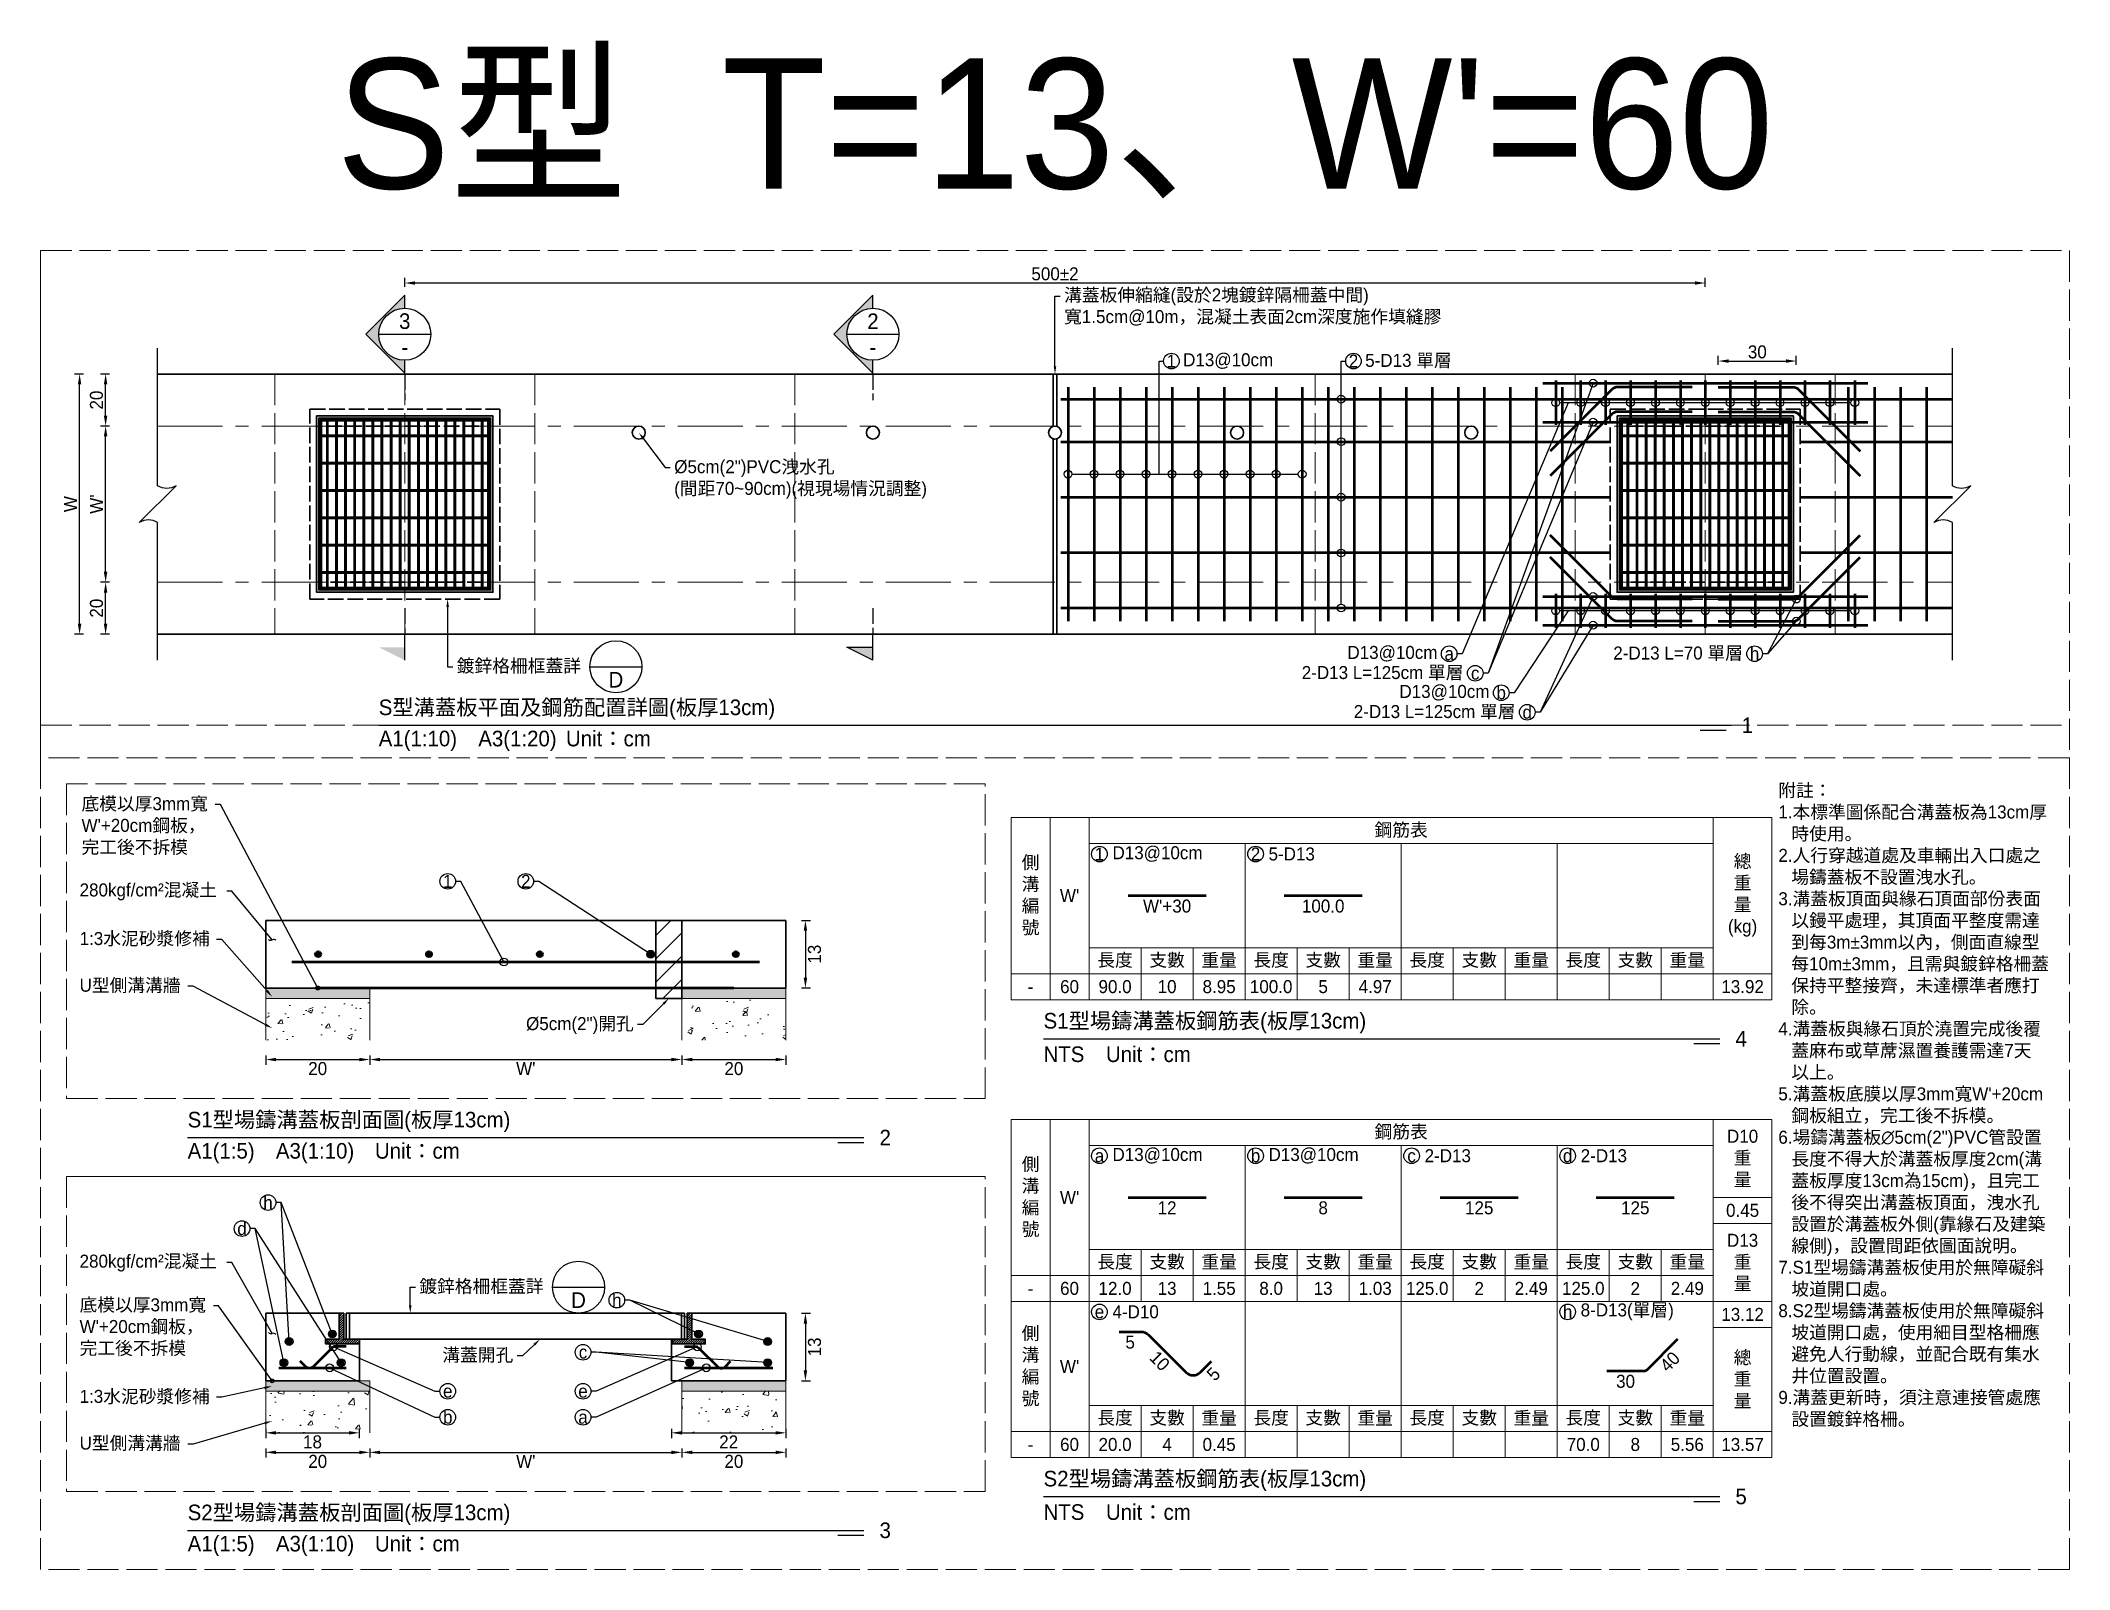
# Model space of a CAD drawing. Extents: x -2931 to 4779, y -2120 to 304.
# Drawn here: x -2001 to -1221, y -1964 to -1377 of the extents above; entities that cross this region are included whole.
import ezdxf
from ezdxf import colors
from ezdxf.entities.mleader import LeaderData, LeaderLine
from ezdxf.math import Vec2, Vec3

# ---------------------------------------------------------------- set-up
doc = ezdxf.new("R2010")
doc.units = 0
doc.header["$MEASUREMENT"] = 0
doc.linetypes.add('ACAD_ISO02W100', pattern=[15, 12, -3])
doc.linetypes.add('CENTERX2', pattern=[4, 2.5, -0.5, 0.5, -0.5])
for name, color, linetype, lineweight in [('一、1.基本-圖框', 7, 'Continuous', 20), ('二、1.繪圖-既有設施', 8, 'Continuous', 20), ('二、2.繪圖-施作項目', 181, 'Continuous', 30), ('二、5.繪圖-鋼筋', 60, 'Continuous', 50), ('二、6.繪圖-其他施作項目', 35, 'Continuous', 30)]:
    doc.layers.add(name, color=color, linetype=linetype, lineweight=lineweight)
doc.layers.add('一、4.基本-隱藏', color=9, linetype='ACAD_ISO02W100', lineweight=20, plot=False)
doc.layers.add('三、1.文字-說明文字', color=2, linetype='Continuous')
doc.layers.add('三、3.文字-註解文字', color=2, linetype='Continuous')
doc.styles.add('次圖名(詳圖)', font='MS PGothic.ttf', dxfattribs={"height": 6})
doc.styles.add('註解文字', font='MS PGothic.ttf', dxfattribs={"height": 5})
doc.styles.add('註解文字(詳圖)', font='MS PGothic.ttf', dxfattribs={"height": 6})
doc.dimstyles.new('註解文字', dxfattribs={"dimtxt": 5, "dimasz": 4, "dimexe": 2, "dimexo": 2.5, "dimgap": 1, "dimtad": 2, "dimzin": 0, "dimdsep": 46, "dimtxsty": '註解文字', "dimcen": 0.1, "dimclrd": 256, "dimclre": 256, "dimclrt": 256, "dimadec": 0, "dimazin": 0, "dimtfac": 1, "dimtofl": 0, "dimtmove": 0, "dimatfit": 3, "dimfxl": 1.5, "dimfxlon": 1, "dimtolj": 1, "dimtzin": 0, "dimlwd": -1, "dimlwe": -1, "dimarcsym": 1})
pattern_1 = [(45, (-3296.2158, -1341.31), (-2.65165, 2.65165), []), (45, (-3295.332, -1341.31), (-2.65165, 2.65165), []), (45, (-3294.448, -1341.31), (-2.65165, 2.65165), []), (45, (-3293.564, -1341.31), (-2.65165, 2.65165), [])]
pattern_2 = [(45, (-2796.2158, -1341.31), (-2.65165, 2.65165), []), (45, (-2795.332, -1341.31), (-2.65165, 2.65165), []), (45, (-2794.448, -1341.31), (-2.65165, 2.65165), []), (45, (-2793.564, -1341.31), (-2.65165, 2.65165), [])]

msp = doc.modelspace()

# ---------------------------------------------------------------- texts
at = {"layer": '一、1.基本-圖框', "char_height": 5, "attachment_point": 5, "style": '註解文字'}
for s, width, insert in [('{\\fMS PGothic|b0|i0|c128|p34;鋼筋表}', 128.86758, (-1477.759, -1680.464)), ('側溝編號', 5, (-1620.259, -1705.464)), ('總{\\fMS PGothic|b0|i0|c128|p34;重量(kg)}', 5, (-1346.509, -1705.464)), ("W'", 17.80786, (-1605.259, -1705.464)), ('{\\fMS PGothic|b0|i0|c128|p34;長度}', 17.80786, (-1587.759, -1730.464)), ('支數', 17.80786, (-1567.759, -1730.464)), ('重量', 17.80786, (-1547.759, -1730.464)), ('{\\fMS PGothic|b0|i0|c128|p34;長度}', 17.80786, (-1527.759, -1730.464)), ('支數', 17.80786, (-1507.759, -1730.464)), ('重量', 17.80786, (-1487.759, -1730.464)), ('{\\fMS PGothic|b0|i0|c128|p34;長度}', 17.80786, (-1467.759, -1730.464)), ('支數', 17.80786, (-1447.759, -1730.464)), ('重量', 17.80786, (-1427.759, -1730.464)), ('{\\fMS PGothic|b0|i0|c128|p34;長度}', 17.80786, (-1407.759, -1730.464)), ('支數', 17.80786, (-1387.759, -1730.464)), ('重量', 17.80786, (-1367.759, -1730.464)), ('{\\fMS PGothic|b0|i0|c128|p34;鋼筋表}', 128.86758, (-1477.759, -1796.464)), ('{\\fMS PGothic|b0|i0|c128|p34;D10\\P重量}', 5, (-1346.509, -1806.464)), ('側溝編號', 5, (-1620.259, -1821.464)), ("W'", 17.80786, (-1605.259, -1821.464)), ('{\\fMS PGothic|b0|i0|c128|p34;D13\\P重量}', 5, (-1346.509, -1846.464)), ('{\\fMS PGothic|b0|i0|c128|p34;長度}', 17.80786, (-1587.759, -1846.464)), ('支數', 17.80786, (-1567.759, -1846.464)), ('重量', 17.80786, (-1547.759, -1846.464)), ('{\\fMS PGothic|b0|i0|c128|p34;長度}', 17.80786, (-1527.759, -1846.464)), ('支數', 17.80786, (-1507.759, -1846.464)), ('重量', 17.80786, (-1487.759, -1846.464)), ('{\\fMS PGothic|b0|i0|c128|p34;長度}', 17.80786, (-1467.759, -1846.464)), ('支數', 17.80786, (-1447.759, -1846.464)), ('重量', 17.80786, (-1427.759, -1846.464)), ('{\\fMS PGothic|b0|i0|c128|p34;長度}', 17.80786, (-1407.759, -1846.464)), ('支數', 17.80786, (-1387.759, -1846.464)), ('重量', 17.80786, (-1367.759, -1846.464)), ('側溝編號', 5, (-1620.259, -1886.464)), ('總重量', 5, (-1346.509, -1891.464)), ("W'", 17.80786, (-1605.259, -1886.464)), ('{\\fMS PGothic|b0|i0|c128|p34;長度}', 17.80786, (-1587.759, -1906.464)), ('支數', 17.80786, (-1567.759, -1906.464)), ('重量', 17.80786, (-1547.759, -1906.464)), ('{\\fMS PGothic|b0|i0|c128|p34;長度}', 17.80786, (-1527.759, -1906.464)), ('支數', 17.80786, (-1507.759, -1906.464)), ('重量', 17.80786, (-1487.759, -1906.464)), ('{\\fMS PGothic|b0|i0|c128|p34;長度}', 17.80786, (-1467.759, -1906.464)), ('支數', 17.80786, (-1447.759, -1906.464)), ('重量', 17.80786, (-1427.759, -1906.464)), ('{\\fMS PGothic|b0|i0|c128|p34;長度}', 17.80786, (-1407.759, -1906.464)), ('支數', 17.80786, (-1387.759, -1906.464)), ('重量', 17.80786, (-1367.759, -1906.464))]:
    msp.add_mtext_dynamic_manual_height_columns(s, width=width, gutter_width=30, heights=[0], dxfattribs=dict(at, insert=insert))
at = {"layer": '三、1.文字-說明文字', "insert": (-1332.759, -1662.464), "char_height": 5, "attachment_point": 1, "style": '註解文字'}
msp.add_mtext_dynamic_manual_height_columns('{\\fMS PGothic|b0|i0|c128|p34;附註：\\P\\pi-5,l5;1.本標準圖係配合溝蓋板為13cm厚時使用。\\P2.人行穿越道處及車輛出入口處之場鑄蓋板不設置洩水孔。\\P3.溝蓋板頂面與緣石頂面部份表面以鏝平處理，其頂面平整度需達到每3m±3mm以\\fPMingLiU|b0|i0|c136|p18;內\\fMS PGothic|b0|i0|c128|p34;，側面直線型每10m±3mm，且需與鍍鋅格柵蓋保持平整接齊，未達標準者應打除。\\P4.溝蓋板與緣石頂於澆置完成後覆蓋麻布或草蓆濕置養護需達7天以上。\\P5.溝蓋板底膜以厚3mm寬W\'+20cm鋼板組立，完工後不拆模。\\P6.場鑄溝蓋板∅5cm(2")PVC管設置長度不得大於溝蓋板厚度2cm(溝蓋板厚度13cm為15cm)，且完工後不得突出溝蓋板頂面，洩水孔設置於溝蓋板外側(靠緣石及建築線側)，設置間距依圖面\\fPMingLiU|b0|i0|c136|p18;說\\fMS PGothic|b0|i0|c128|p34;明。\\P7.S1型場鑄溝蓋板使用於無障礙斜坡道開口處。\\P8.S2型場鑄溝蓋板使用於無障礙斜坡道開口處，使用細目型格柵應避免人行動線，並配合既有集水井位置設置。\\P9.溝蓋更新時，須注意連接管處應設置鍍鋅格柵。}', width=103.7549, gutter_width=30, heights=[0], dxfattribs=at)
at = {"layer": '三、3.文字-註解文字'}
for s, width, gutter_width, insert, char_height, attachment_point, style in [("{\\fMS PGothic|b0|i0|c128|p34;S型  T=13、W}'{\\fMS PGothic|b0|i0|c128|p34;=}6{\\fMS PGothic|b0|i0|c128|p34;0}", 618.7081, 25, (-1610.855, -1437.464), 50, 8, '註解文字'), ('3', 6.60394, 25, (-1860.855, -1484.658), 6, 5, '註解文字(詳圖)'), ('2', 6.60394, 25, (-1680.855, -1484.658), 6, 5, '註解文字(詳圖)'), ('-', 6.60394, 25, (-1860.855, -1494.658), 6, 5, '註解文字(詳圖)'), ('-', 6.60394, 25, (-1680.855, -1494.658), 6, 5, '註解文字(詳圖)'), ('1', 8.38231, 30, (-1566.105, -1499.964), 5, 5, '註解文字'), ('D13@10cm', 15.95159, 30, (-1561.605, -1499.964), 5, 4, '註解文字'), ('2', 8.38231, 30, (-1496.105, -1499.964), 5, 5, '註解文字'), ('5-D13 單層', 42.88103, 30, (-1491.605, -1499.964), 5, 4, '註解文字'), ('D13@10cm', 39.45942, 30, (-1463.808, -1612.464), 5, 6, '註解文字'), ('a', 8.38231, 30, (-1459.308, -1612.464), 5, 5, '註解文字'), ('2-D13 L=70 單層', 78.12323, 30, (-1346.397, -1612.464), 5, 6, '註解文字'), ('h', 8.38231, 30, (-1341.897, -1612.464), 5, 5, '註解文字'), ('D', 6.60394, 25, (-1779.658, -1622.464), 6, 5, '註解文字(詳圖)'), ('2-D13 L=125cm 單層', 78.12323, 30, (-1453.808, -1619.964), 5, 6, '註解文字'), ('c', 8.38231, 30, (-1449.308, -1619.964), 5, 5, '註解文字'), ('S{\\fMS PGothic|b0|i0|c128|p34;型溝蓋板平面及鋼筋配置詳圖(板厚13cm)}', 215.37549, 15, (-1870.855, -1633.964), 6, 4, '次圖名(詳圖)'), ('D13@10cm', 78.12323, 30, (-1443.808, -1627.464), 5, 6, '註解文字'), ('b', 8.38231, 30, (-1439.308, -1627.464), 5, 5, '註解文字'), ('2-D13 L=125cm 單層', 78.12323, 30, (-1433.808, -1634.964), 5, 6, '註解文字'), ('d', 8.38231, 30, (-1429.308, -1634.964), 5, 5, '註解文字'), ('1', 3, 15, (-1346.855, -1639.964), 6, 4, '次圖名(詳圖)'), ('A1(1:10)\u3000A3(1:20){\\fMS PGothic|b0|i0|c128|p34;^IUnit：cm}', 136.03259, 15, (-1870.855, -1645.964), 6, 4, '次圖名(詳圖)'), ('1', 8.38231, 30, (-1593.759, -1689.464), 5, 5, '註解文字'), ('{\\fMS PGothic|b0|i0|c128|p34;D13@1}0{\\fMS PGothic|b0|i0|c128|p34;cm}', 6.06582, 30, (-1588.759, -1689.464), 5, 4, '註解文字'), ('2', 8.38231, 30, (-1533.759, -1689.464), 5, 5, '註解文字'), ('5-D13', 6.06582, 30, (-1528.759, -1689.464), 5, 4, '註解文字'), ('1', 8.38231, 30, (-1844.307, -1699.964), 5, 5, '註解文字'), ('2', 8.38231, 30, (-1814.307, -1699.964), 5, 5, '註解文字'), ("{\\fMS PGothic|b0|i0|c128|p34;W'+30}", 5.41119, 25, (-1567.759, -1706.964), 5, 2, '註解文字'), ('{\\fMS PGothic|b0|i0|c128|p34;100.0}', 5.41119, 25, (-1507.759, -1706.964), 5, 2, '註解文字'), ('60', 9.06048, 30, (-1605.259, -1740.464), 5, 5, '註解文字'), ('90.0', 9.06048, 30, (-1587.759, -1740.464), 5, 5, '註解文字'), ('10', 9.06048, 30, (-1567.759, -1740.464), 5, 5, '註解文字'), ('8.95', 9.06048, 30, (-1547.759, -1740.464), 5, 5, '註解文字'), ('100.0', 9.06048, 30, (-1527.759, -1740.464), 5, 5, '註解文字'), ('5', 9.06048, 30, (-1507.759, -1740.464), 5, 5, '註解文字'), ('4.97', 9.06048, 30, (-1487.759, -1740.464), 5, 5, '註解文字'), ('13.92', 9.06048, 30, (-1346.509, -1740.464), 5, 5, '註解文字'), ('-', 9.06048, 30, (-1620.259, -1740.464), 5, 5, '註解文字'), ('S{\\fMS PGothic|b0|i0|c128|p34;1型場鑄溝蓋板鋼筋表(板厚13cm)}', 215.37549, 15, (-1615.259, -1754.464), 6, 4, '次圖名(詳圖)'), ('4', 3, 15, (-1349.259, -1760.464), 6, 4, '次圖名(詳圖)'), ('NTS{\\fMS PGothic|b0|i0|c128|p34;^IUnit：cm}', 136.03259, 15, (-1615.259, -1766.464), 6, 4, '次圖名(詳圖)'), ('S{\\fMS PGothic|b0|i0|c128|p34;1型場鑄溝蓋板剖面圖(板厚13cm)}', 215.37549, 15, (-1944.307, -1792.464), 6, 4, '次圖名(詳圖)'), ('{\\fMS PGothic|b0|i0|c128|p34;A1(1:}5{\\fMS PGothic|b0|i0|c128|p34;)\u3000A3(1:}1{\\fMS PGothic|b0|i0|c128|p34;0)^IUnit：cm}', 136.03259, 15, (-1944.307, -1804.464), 6, 4, '次圖名(詳圖)'), ('2', 3, 15, (-1678.307, -1798.464), 6, 4, '次圖名(詳圖)'), ('a', 8.38231, 30, (-1593.759, -1805.464), 5, 5, '註解文字'), ('{\\fMS PGothic|b0|i0|c128|p34;D13@1}0{\\fMS PGothic|b0|i0|c128|p34;cm}', 6.06582, 30, (-1588.759, -1805.464), 5, 4, '註解文字'), ('b', 8.38231, 30, (-1533.759, -1805.464), 5, 5, '註解文字'), ('{\\fMS PGothic|b0|i0|c128|p34;D13@1}0{\\fMS PGothic|b0|i0|c128|p34;cm}', 6.06582, 30, (-1528.759, -1805.464), 5, 4, '註解文字'), ('c', 8.38231, 30, (-1473.759, -1805.464), 5, 5, '註解文字'), ('2-D13', 6.06582, 30, (-1468.759, -1805.464), 5, 4, '註解文字'), ('d', 8.38231, 30, (-1413.759, -1805.464), 5, 5, '註解文字'), ('2-D13', 6.06582, 30, (-1408.759, -1805.464), 5, 4, '註解文字'), ('h', 8.38231, 30, (-1913.407, -1823.464), 5, 5, '註解文字'), ('{\\fMS PGothic|b0|i0|c128|p34;12}', 5.41119, 25, (-1567.759, -1822.964), 5, 2, '註解文字'), ('{\\fMS PGothic|b0|i0|c128|p34;8}', 5.41119, 25, (-1507.759, -1822.964), 5, 2, '註解文字'), ('{\\fMS PGothic|b0|i0|c128|p34;125}', 5.41119, 25, (-1447.759, -1822.964), 5, 2, '註解文字'), ('{\\fMS PGothic|b0|i0|c128|p34;125}', 5.41119, 25, (-1387.759, -1822.964), 5, 2, '註解文字'), ('0.45', 9.06048, 30, (-1346.509, -1826.464), 5, 5, '註解文字'), ('d', 8.38231, 30, (-1923.407, -1833.464), 5, 5, '註解文字'), ('60', 9.06048, 30, (-1605.259, -1856.464), 5, 5, '註解文字'), ('12.0', 9.06048, 30, (-1587.759, -1856.464), 5, 5, '註解文字'), ('13', 9.06048, 30, (-1567.759, -1856.464), 5, 5, '註解文字'), ('1.55', 9.06048, 30, (-1547.759, -1856.464), 5, 5, '註解文字'), ('8.0', 9.06048, 30, (-1527.759, -1856.464), 5, 5, '註解文字'), ('13', 9.06048, 30, (-1507.759, -1856.464), 5, 5, '註解文字'), ('1.03', 9.06048, 30, (-1487.759, -1856.464), 5, 5, '註解文字'), ('125.0', 9.06048, 30, (-1467.759, -1856.464), 5, 5, '註解文字'), ('2', 9.06048, 30, (-1447.759, -1856.464), 5, 5, '註解文字'), ('2.49', 9.06048, 30, (-1427.759, -1856.464), 5, 5, '註解文字'), ('125.0', 9.06048, 30, (-1407.759, -1856.464), 5, 5, '註解文字'), ('2', 9.06048, 30, (-1387.759, -1856.464), 5, 5, '註解文字'), ('2.49', 9.06048, 30, (-1367.759, -1856.464), 5, 5, '註解文字'), ('D', 6.60394, 25, (-1794.039, -1860.964), 6, 5, '註解文字(詳圖)'), ('h', 8.38231, 30, (-1779.307, -1860.964), 5, 5, '註解文字'), ('-', 9.06048, 30, (-1620.259, -1856.464), 5, 5, '註解文字'), ('e', 8.38231, 30, (-1593.759, -1865.464), 5, 5, '註解文字'), ('4-D10', 6.06582, 30, (-1588.759, -1865.464), 5, 4, '註解文字'), ('h', 8.38231, 30, (-1413.759, -1865.464), 5, 5, '註解文字'), ('8-D13(單層)', 38.07441, 30, (-1408.759, -1865.464), 5, 4, '註解文字'), ('13.12', 9.06048, 30, (-1346.509, -1866.464), 5, 5, '註解文字'), ('c', 8.38231, 30, (-1792.307, -1880.964), 5, 5, '註解文字'), ('{\\fMS PGothic|b0|i0|c128|p34;5}', 5.41119, 25, (-1581.959, -1874.593), 5, 2, '註解文字'), ('e', 8.38231, 30, (-1844.307, -1895.964), 5, 5, '註解文字'), ('e', 8.38231, 30, (-1792.307, -1895.964), 5, 5, '註解文字'), ('{\\fMS PGothic|b0|i0|c128|p34;30}', 5.41119, 25, (-1391.494, -1889.646), 5, 2, '註解文字'), ('b', 8.38231, 30, (-1844.307, -1905.964), 5, 5, '註解文字'), ('a', 8.38231, 30, (-1792.307, -1905.964), 5, 5, '註解文字'), ('-', 9.06048, 30, (-1620.259, -1916.464), 5, 5, '註解文字'), ('60', 9.06048, 30, (-1605.259, -1916.464), 5, 5, '註解文字'), ('20.0', 9.06048, 30, (-1587.759, -1916.464), 5, 5, '註解文字'), ('4', 9.06048, 30, (-1567.759, -1916.464), 5, 5, '註解文字'), ('0.45', 9.06048, 30, (-1547.759, -1916.464), 5, 5, '註解文字'), ('70.0', 9.06048, 30, (-1407.759, -1916.464), 5, 5, '註解文字'), ('8', 9.06048, 30, (-1387.759, -1916.464), 5, 5, '註解文字'), ('5.56', 9.06048, 30, (-1367.759, -1916.464), 5, 5, '註解文字'), ('13.57', 9.06048, 30, (-1346.509, -1916.464), 5, 5, '註解文字'), ('S{\\fMS PGothic|b0|i0|c128|p34;2型場鑄溝蓋板鋼筋表(板厚13cm)}', 215.37549, 15, (-1615.259, -1930.464), 6, 4, '次圖名(詳圖)'), ('5', 3, 15, (-1349.259, -1936.464), 6, 4, '次圖名(詳圖)'), ('S{\\fMS PGothic|b0|i0|c128|p34;2型場鑄溝蓋板剖面圖(板厚13cm)}', 215.37549, 15, (-1944.307, -1943.464), 6, 4, '次圖名(詳圖)'), ('NTS{\\fMS PGothic|b0|i0|c128|p34;^IUnit：cm}', 136.03259, 15, (-1615.259, -1942.464), 6, 4, '次圖名(詳圖)'), ('3', 3, 15, (-1678.307, -1949.464), 6, 4, '次圖名(詳圖)'), ('{\\fMS PGothic|b0|i0|c128|p34;A1(1:}5{\\fMS PGothic|b0|i0|c128|p34;)\u3000A3(1:}1{\\fMS PGothic|b0|i0|c128|p34;0)^IUnit：cm}', 136.03259, 15, (-1944.307, -1955.464), 6, 4, '次圖名(詳圖)')]:
    msp.add_mtext_dynamic_manual_height_columns(s, width=width, gutter_width=gutter_width, heights=[0], dxfattribs=dict(at, insert=insert, char_height=char_height, attachment_point=attachment_point, style=style))
at = {"layer": '三、3.文字-註解文字', "char_height": 5, "attachment_point": 2, "style": '註解文字'}
for s, insert, rotation in [('{\\fMS PGothic|b0|i0|c128|p34;10}', (-1568.82, -1882.525), 314.931884), ('{\\fMS PGothic|b0|i0|c128|p34;5}', (-1551.72, -1887.604), 45.416489), ('{\\fMS PGothic|b0|i0|c128|p34;40}', (-1376.258, -1882.842), 45.186816)]:
    msp.add_mtext_dynamic_manual_height_columns(s, width=5.41119, gutter_width=25, heights=[0], dxfattribs=dict(at, insert=insert, rotation=rotation))

# ---------------------------------------------------------------- blocks, each defined once
blk = doc.blocks.new('*D226')
at = {"layer": 'Defpoints', "color": 0, "transparency": 16777216}
for p in [(-1975.85, -1504.96), (-1955.85, -1504.96), (-1955.85, -1524.96)]:
    blk.add_point(p, dxfattribs=at)
at = {"layer": '三、3.文字-註解文字', "transparency": 16777216}
for p, q in [((-1974.35, -1504.96), (-1977.85, -1504.96)), ((-1975.85, -1520.96), (-1975.85, -1508.96)), ((-1974.35, -1524.96), (-1977.85, -1524.96))]:
    blk.add_line(p, q, dxfattribs=at)
for points in [[(-1976.52, -1508.96), (-1975.19, -1508.96), (-1975.85, -1504.96)], [(-1976.52, -1520.96), (-1975.19, -1520.96), (-1975.85, -1524.96)]]:
    blk.add_solid(points, dxfattribs=at)
at = {"layer": '三、3.文字-註解文字', "transparency": 16777216, "insert": (-1979.35, -1514.96), "char_height": 5, "attachment_point": 5, "rotation": 90, "style": '註解文字'}
blk.add_mtext('\\A1;20', dxfattribs=at)
blk = doc.blocks.new('*D227')
at = {"layer": 'Defpoints', "color": 0, "transparency": 16777216}
for p in [(-1975.85, -1524.96), (-1955.85, -1524.96), (-1955.85, -1584.96)]:
    blk.add_point(p, dxfattribs=at)
at = {"layer": '三、3.文字-註解文字', "transparency": 16777216}
for p, q in [((-1974.35, -1524.96), (-1977.85, -1524.96)), ((-1975.85, -1580.96), (-1975.85, -1528.96)), ((-1974.35, -1584.96), (-1977.85, -1584.96))]:
    blk.add_line(p, q, dxfattribs=at)
for points in [[(-1976.52, -1528.96), (-1975.19, -1528.96), (-1975.85, -1524.96)], [(-1976.52, -1580.96), (-1975.19, -1580.96), (-1975.85, -1584.96)]]:
    blk.add_solid(points, dxfattribs=at)
at = {"layer": '三、3.文字-註解文字', "transparency": 16777216, "insert": (-1979.35, -1554.96), "char_height": 5, "attachment_point": 5, "rotation": 90, "style": '註解文字'}
blk.add_mtext("\\A1;W'", dxfattribs=at)
blk = doc.blocks.new('*D228')
at = {"layer": 'Defpoints', "color": 0, "transparency": 16777216}
for p in [(-1975.85, -1584.96), (-1955.85, -1584.96), (-1955.85, -1604.96)]:
    blk.add_point(p, dxfattribs=at)
at = {"layer": '三、3.文字-註解文字', "transparency": 16777216}
for p, q in [((-1974.35, -1584.96), (-1977.85, -1584.96)), ((-1975.85, -1600.96), (-1975.85, -1588.96)), ((-1974.35, -1604.96), (-1977.85, -1604.96))]:
    blk.add_line(p, q, dxfattribs=at)
for points in [[(-1976.52, -1588.96), (-1975.19, -1588.96), (-1975.85, -1584.96)], [(-1976.52, -1600.96), (-1975.19, -1600.96), (-1975.85, -1604.96)]]:
    blk.add_solid(points, dxfattribs=at)
at = {"layer": '三、3.文字-註解文字', "transparency": 16777216, "insert": (-1979.35, -1594.96), "char_height": 5, "attachment_point": 5, "rotation": 90, "style": '註解文字'}
blk.add_mtext('\\A1;20', dxfattribs=at)
blk = doc.blocks.new('*D229')
at = {"layer": 'Defpoints', "color": 0, "transparency": 16777216}
for p in [(-1985.85, -1504.96), (-1955.85, -1504.96), (-1955.85, -1604.96)]:
    blk.add_point(p, dxfattribs=at)
at = {"layer": '三、3.文字-註解文字', "transparency": 16777216}
for p, q in [((-1984.35, -1504.96), (-1987.85, -1504.96)), ((-1985.85, -1600.96), (-1985.85, -1508.96)), ((-1984.35, -1604.96), (-1987.85, -1604.96))]:
    blk.add_line(p, q, dxfattribs=at)
for points in [[(-1986.52, -1508.96), (-1985.19, -1508.96), (-1985.85, -1504.96)], [(-1986.52, -1600.96), (-1985.19, -1600.96), (-1985.85, -1604.96)]]:
    blk.add_solid(points, dxfattribs=at)
at = {"layer": '三、3.文字-註解文字', "transparency": 16777216, "insert": (-1989.35, -1554.96), "char_height": 5, "attachment_point": 5, "rotation": 90, "style": '註解文字'}
blk.add_mtext('\\A1;{\\fMS PGothic|b0|i0|c128|p34;W}', dxfattribs=at)
blk = doc.blocks.new('_None')
blk = doc.blocks.new('_Small')
at = {"color": 0, "linetype": 'ByBlock', "lineweight": -2}
blk.add_circle((0, 0), 0.25, dxfattribs=at)
blk = doc.blocks.new('*D225')
at = {"layer": 'Defpoints', "color": 0, "transparency": 16777216}
for p in [(-1860.85, -1469.96), (-1860.85, -1514.96), (-1360.85, -1514.96)]:
    blk.add_point(p, dxfattribs=at)
at = {"layer": '三、3.文字-註解文字', "transparency": 16777216}
for p, q in [((-1860.85, -1471.46), (-1860.85, -1467.96)), ((-1364.85, -1469.96), (-1856.85, -1469.96)), ((-1360.85, -1471.46), (-1360.85, -1467.96))]:
    blk.add_line(p, q, dxfattribs=at)
for points in [[(-1856.85, -1469.3), (-1856.85, -1470.63), (-1860.85, -1469.96)], [(-1364.85, -1469.3), (-1364.85, -1470.63), (-1360.85, -1469.96)]]:
    blk.add_solid(points, dxfattribs=at)
at = {"layer": '三、3.文字-註解文字', "transparency": 16777216, "insert": (-1610.85, -1466.46), "char_height": 5, "attachment_point": 5, "style": '註解文字'}
blk.add_mtext('\\A1;500±2', dxfattribs=at)
blk = doc.blocks.new('_Integral')
at = {"color": 0, "linetype": 'ByBlock', "lineweight": -2}
for centre, start, end in [((0.44, -0.09), 102, 168), ((-0.44, 0.09), 282, 348)]:
    blk.add_arc(centre, 0.454, start, end, dxfattribs=at)
blk = doc.blocks.new('*D235')
at = {"layer": 'Defpoints', "color": 0, "transparency": 16777216}
for p in [(-1914.31, -1740.96), (-1874.31, -1740.96), (-1874.31, -1768.46)]:
    blk.add_point(p, dxfattribs=at)
at = {"layer": '三、3.文字-註解文字', "transparency": 16777216}
for p, q in [((-1914.31, -1766.96), (-1914.31, -1770.46)), ((-1910.31, -1768.46), (-1878.31, -1768.46)), ((-1874.31, -1766.96), (-1874.31, -1770.46))]:
    blk.add_line(p, q, dxfattribs=at)
for points in [[(-1910.31, -1767.8), (-1910.31, -1769.13), (-1914.31, -1768.46)], [(-1878.31, -1767.8), (-1878.31, -1769.13), (-1874.31, -1768.46)]]:
    blk.add_solid(points, dxfattribs=at)
at = {"layer": '三、3.文字-註解文字', "transparency": 16777216, "insert": (-1894.31, -1771.96), "char_height": 5, "attachment_point": 5, "style": '註解文字'}
blk.add_mtext('\\A1;20', dxfattribs=at)
blk = doc.blocks.new('*D230')
at = {"layer": 'Defpoints', "color": 0, "transparency": 16777216}
for p in [(-1874.31, -1740.96), (-1754.31, -1740.96), (-1754.31, -1768.46)]:
    blk.add_point(p, dxfattribs=at)
at = {"layer": '三、3.文字-註解文字', "transparency": 16777216}
for p, q in [((-1874.31, -1766.96), (-1874.31, -1770.46)), ((-1870.31, -1768.46), (-1758.31, -1768.46)), ((-1754.31, -1766.96), (-1754.31, -1770.46))]:
    blk.add_line(p, q, dxfattribs=at)
for points in [[(-1870.31, -1767.8), (-1870.31, -1769.13), (-1874.31, -1768.46)], [(-1758.31, -1767.8), (-1758.31, -1769.13), (-1754.31, -1768.46)]]:
    blk.add_solid(points, dxfattribs=at)
at = {"layer": '三、3.文字-註解文字', "transparency": 16777216, "insert": (-1814.31, -1771.96), "char_height": 5, "attachment_point": 5, "style": '註解文字'}
blk.add_mtext("\\A1;W'", dxfattribs=at)
blk = doc.blocks.new('*D231')
at = {"layer": 'Defpoints', "color": 0, "transparency": 16777216}
for p in [(-1754.31, -1740.96), (-1714.31, -1740.96), (-1714.31, -1768.46)]:
    blk.add_point(p, dxfattribs=at)
at = {"layer": '三、3.文字-註解文字', "transparency": 16777216}
for p, q in [((-1754.31, -1766.96), (-1754.31, -1770.46)), ((-1750.31, -1768.46), (-1718.31, -1768.46)), ((-1714.31, -1766.96), (-1714.31, -1770.46))]:
    blk.add_line(p, q, dxfattribs=at)
for points in [[(-1750.31, -1767.8), (-1750.31, -1769.13), (-1754.31, -1768.46)], [(-1718.31, -1767.8), (-1718.31, -1769.13), (-1714.31, -1768.46)]]:
    blk.add_solid(points, dxfattribs=at)
at = {"layer": '三、3.文字-註解文字', "transparency": 16777216, "insert": (-1734.31, -1771.96), "char_height": 5, "attachment_point": 5, "style": '註解文字'}
blk.add_mtext('\\A1;20', dxfattribs=at)
blk = doc.blocks.new('*D232')
at = {"layer": 'Defpoints', "color": 0, "transparency": 16777216}
for p in [(-1714.31, -1714.96), (-1714.31, -1740.96), (-1706.81, -1740.96)]:
    blk.add_point(p, dxfattribs=at)
at = {"layer": '三、3.文字-註解文字', "transparency": 16777216}
for p, q in [((-1708.31, -1714.96), (-1704.81, -1714.96)), ((-1706.81, -1718.96), (-1706.81, -1736.96)), ((-1708.31, -1740.96), (-1704.81, -1740.96))]:
    blk.add_line(p, q, dxfattribs=at)
for points in [[(-1707.47, -1718.96), (-1706.14, -1718.96), (-1706.81, -1714.96)], [(-1707.47, -1736.96), (-1706.14, -1736.96), (-1706.81, -1740.96)]]:
    blk.add_solid(points, dxfattribs=at)
at = {"layer": '三、3.文字-註解文字', "transparency": 16777216, "insert": (-1703.31, -1727.96), "char_height": 5, "attachment_point": 5, "rotation": 90, "style": '註解文字'}
blk.add_mtext('\\A1;13', dxfattribs=at)
blk = doc.blocks.new('*D236')
at = {"layer": 'Defpoints', "color": 0, "transparency": 16777216}
for p in [(-1914.31, -1901.96), (-1874.31, -1901.96), (-1874.31, -1919.46)]:
    blk.add_point(p, dxfattribs=at)
at = {"layer": '三、3.文字-註解文字', "transparency": 16777216}
for p, q in [((-1914.31, -1917.96), (-1914.31, -1921.46)), ((-1874.31, -1917.96), (-1874.31, -1921.46)), ((-1910.31, -1919.46), (-1878.31, -1919.46))]:
    blk.add_line(p, q, dxfattribs=at)
for points in [[(-1910.31, -1918.8), (-1910.31, -1920.13), (-1914.31, -1919.46)], [(-1878.31, -1918.8), (-1878.31, -1920.13), (-1874.31, -1919.46)]]:
    blk.add_solid(points, dxfattribs=at)
at = {"layer": '三、3.文字-註解文字', "transparency": 16777216, "insert": (-1894.31, -1922.96), "char_height": 5, "attachment_point": 5, "style": '註解文字'}
blk.add_mtext('\\A1;20', dxfattribs=at)
blk = doc.blocks.new('*D237')
at = {"layer": 'Defpoints', "color": 0, "transparency": 16777216}
for p in [(-1874.31, -1901.96), (-1754.31, -1901.96), (-1754.31, -1919.46)]:
    blk.add_point(p, dxfattribs=at)
at = {"layer": '三、3.文字-註解文字', "transparency": 16777216}
for p, q in [((-1874.31, -1917.96), (-1874.31, -1921.46)), ((-1754.31, -1917.96), (-1754.31, -1921.46)), ((-1870.31, -1919.46), (-1758.31, -1919.46))]:
    blk.add_line(p, q, dxfattribs=at)
for points in [[(-1870.31, -1918.8), (-1870.31, -1920.13), (-1874.31, -1919.46)], [(-1758.31, -1918.8), (-1758.31, -1920.13), (-1754.31, -1919.46)]]:
    blk.add_solid(points, dxfattribs=at)
at = {"layer": '三、3.文字-註解文字', "transparency": 16777216, "insert": (-1814.31, -1922.96), "char_height": 5, "attachment_point": 5, "style": '註解文字'}
blk.add_mtext("\\A1;W'", dxfattribs=at)
blk = doc.blocks.new('*D238')
at = {"layer": 'Defpoints', "color": 0, "transparency": 16777216}
for p in [(-1754.31, -1901.96), (-1714.31, -1901.96), (-1714.31, -1919.46)]:
    blk.add_point(p, dxfattribs=at)
at = {"layer": '三、3.文字-註解文字', "transparency": 16777216}
for p, q in [((-1754.31, -1917.96), (-1754.31, -1921.46)), ((-1714.31, -1917.96), (-1714.31, -1921.46)), ((-1750.31, -1919.46), (-1718.31, -1919.46))]:
    blk.add_line(p, q, dxfattribs=at)
for points in [[(-1750.31, -1918.8), (-1750.31, -1920.13), (-1754.31, -1919.46)], [(-1718.31, -1918.8), (-1718.31, -1920.13), (-1714.31, -1919.46)]]:
    blk.add_solid(points, dxfattribs=at)
at = {"layer": '三、3.文字-註解文字', "transparency": 16777216, "insert": (-1734.31, -1922.96), "char_height": 5, "attachment_point": 5, "style": '註解文字'}
blk.add_mtext('\\A1;20', dxfattribs=at)
blk = doc.blocks.new('*D239')
at = {"layer": 'Defpoints', "color": 0, "transparency": 16777216}
for p in [(-1714.31, -1865.96), (-1714.31, -1891.96), (-1706.81, -1891.96)]:
    blk.add_point(p, dxfattribs=at)
at = {"layer": '三、3.文字-註解文字', "transparency": 16777216}
for p, q in [((-1708.31, -1865.96), (-1704.81, -1865.96)), ((-1706.81, -1869.96), (-1706.81, -1887.96)), ((-1708.31, -1891.96), (-1704.81, -1891.96))]:
    blk.add_line(p, q, dxfattribs=at)
for points in [[(-1707.47, -1869.96), (-1706.14, -1869.96), (-1706.81, -1865.96)], [(-1707.47, -1887.96), (-1706.14, -1887.96), (-1706.81, -1891.96)]]:
    blk.add_solid(points, dxfattribs=at)
at = {"layer": '三、3.文字-註解文字', "transparency": 16777216, "insert": (-1703.31, -1878.96), "char_height": 5, "attachment_point": 5, "rotation": 90, "style": '註解文字'}
blk.add_mtext('\\A1;13', dxfattribs=at)
blk = doc.blocks.new('*D240')
at = {"layer": 'Defpoints', "color": 0, "transparency": 16777216}
for p in [(-1914.31, -1891.96), (-1878.31, -1891.96), (-1878.31, -1911.96)]:
    blk.add_point(p, dxfattribs=at)
at = {"layer": '三、3.文字-註解文字', "transparency": 16777216}
for p, q in [((-1914.31, -1910.46), (-1914.31, -1913.96)), ((-1878.31, -1910.46), (-1878.31, -1913.96)), ((-1910.31, -1911.96), (-1882.31, -1911.96))]:
    blk.add_line(p, q, dxfattribs=at)
for points in [[(-1910.31, -1911.3), (-1910.31, -1912.63), (-1914.31, -1911.96)], [(-1882.31, -1911.3), (-1882.31, -1912.63), (-1878.31, -1911.96)]]:
    blk.add_solid(points, dxfattribs=at)
at = {"layer": '三、3.文字-註解文字', "transparency": 16777216, "insert": (-1896.31, -1915.46), "char_height": 5, "attachment_point": 5, "style": '註解文字'}
blk.add_mtext('\\A1;18', dxfattribs=at)
blk = doc.blocks.new('*D241')
at = {"layer": 'Defpoints', "color": 0, "transparency": 16777216}
for p in [(-1758.31, -1891.96), (-1714.31, -1891.96), (-1714.31, -1911.96)]:
    blk.add_point(p, dxfattribs=at)
at = {"layer": '三、3.文字-註解文字', "transparency": 16777216}
for p, q in [((-1758.31, -1910.46), (-1758.31, -1913.96)), ((-1714.31, -1910.46), (-1714.31, -1913.96)), ((-1754.31, -1911.96), (-1718.31, -1911.96))]:
    blk.add_line(p, q, dxfattribs=at)
for points in [[(-1754.31, -1911.3), (-1754.31, -1912.63), (-1758.31, -1911.96)], [(-1718.31, -1911.3), (-1718.31, -1912.63), (-1714.31, -1911.96)]]:
    blk.add_solid(points, dxfattribs=at)
at = {"layer": '三、3.文字-註解文字', "transparency": 16777216, "insert": (-1736.31, -1915.46), "char_height": 5, "attachment_point": 5, "style": '註解文字'}
blk.add_mtext('\\A1;22', dxfattribs=at)
blk = doc.blocks.new('*D242')
at = {"layer": 'Defpoints', "color": 0, "linetype": 'Continuous', "transparency": 16777216}
for p in [(-1325.85, -1499.96), (-1355.85, -1509.96), (-1325.85, -1509.96)]:
    blk.add_point(p, dxfattribs=at)
at = {"layer": '三、3.文字-註解文字', "transparency": 16777216}
for p, q in [((-1355.85, -1501.46), (-1355.85, -1497.96)), ((-1351.85, -1499.96), (-1329.85, -1499.96)), ((-1325.85, -1501.46), (-1325.85, -1497.96))]:
    blk.add_line(p, q, dxfattribs=at)
at = {"layer": '三、3.文字-註解文字', "linetype": 'Continuous', "transparency": 16777216}
for points in [[(-1351.85, -1499.3), (-1351.85, -1500.63), (-1355.85, -1499.96)], [(-1329.85, -1499.3), (-1329.85, -1500.63), (-1325.85, -1499.96)]]:
    blk.add_solid(points, dxfattribs=at)
at = {"layer": '三、3.文字-註解文字', "linetype": 'Continuous', "transparency": 16777216, "insert": (-1340.85, -1496.46), "char_height": 5, "attachment_point": 5, "style": '註解文字'}
blk.add_mtext('\\A1;30', dxfattribs=at)

# ---------------------------------------------------------------- dimensions: what is measured, and where the dimension line sits
at = {"layer": '三、3.文字-註解文字'}
for base, p1, p2, text, picture, middle in [((-1860.855, -1469.964), (-1360.855, -1514.964), (-1860.855, -1514.964), '500±2', '*D225', (-1610.855, -1466.464)), ((-1874.307, -1768.464), (-1914.307, -1740.964), (-1874.307, -1740.964), '20', '*D235', (-1894.307, -1771.964)), ((-1754.307, -1768.464), (-1874.307, -1740.964), (-1754.307, -1740.964), "W'", '*D230', (-1814.307, -1771.964)), ((-1714.307, -1768.464), (-1754.307, -1740.964), (-1714.307, -1740.964), '20', '*D231', (-1734.307, -1771.964)), ((-1878.307, -1911.964), (-1914.307, -1891.964), (-1878.307, -1891.964), '18', '*D240', (-1896.307, -1915.464)), ((-1714.307, -1911.964), (-1758.307, -1891.964), (-1714.307, -1891.964), '22', '*D241', (-1736.307, -1915.464)), ((-1874.307, -1919.464), (-1914.307, -1901.964), (-1874.307, -1901.964), '20', '*D236', (-1894.307, -1922.964)), ((-1754.307, -1919.464), (-1874.307, -1901.964), (-1754.307, -1901.964), "W'", '*D237', (-1814.307, -1922.964)), ((-1714.307, -1919.464), (-1754.307, -1901.964), (-1714.307, -1901.964), '20', '*D238', (-1734.307, -1922.964))]:
    dim = msp.add_linear_dim(base=base, p1=p1, p2=p2, text=text, dimstyle='註解文字', dxfattribs=at)
    dim.commit()
    dim.dimension.update_dxf_attribs({"geometry": picture, "text_midpoint": middle})
at = {"layer": '三、3.文字-註解文字', "linetype": 'Continuous'}
dim = msp.add_linear_dim(base=(-1325.855, -1499.964), p1=(-1355.855, -1509.964), p2=(-1325.855, -1509.964), text='30', dimstyle='註解文字', dxfattribs=at)
dim.commit()
dim.dimension.update_dxf_attribs({"geometry": '*D242', "text_midpoint": (-1340.855, -1496.464)})
at = {"layer": '三、3.文字-註解文字'}
for base, p1, p2, text, picture, middle in [((-1985.855, -1504.964), (-1955.855, -1604.964), (-1955.855, -1504.964), '{\\fMS PGothic|b0|i0|c128|p34;W}', '*D229', (-1989.355, -1554.964)), ((-1975.855, -1504.964), (-1955.855, -1524.964), (-1955.855, -1504.964), '20', '*D226', (-1979.355, -1514.964)), ((-1975.855, -1524.964), (-1955.855, -1584.964), (-1955.855, -1524.964), "W'", '*D227', (-1979.355, -1554.964)), ((-1975.855, -1584.964), (-1955.855, -1604.964), (-1955.855, -1584.964), '20', '*D228', (-1979.355, -1594.964)), ((-1706.807, -1740.964), (-1714.307, -1714.964), (-1714.307, -1740.964), '13', '*D232', (-1703.307, -1727.964)), ((-1706.807, -1891.964), (-1714.307, -1865.964), (-1714.307, -1891.964), '13', '*D239', (-1703.307, -1878.964))]:
    dim = msp.add_linear_dim(base=base, p1=p1, p2=p2, angle=90, text=text, dimstyle='註解文字', dxfattribs=at)
    dim.commit()
    dim.dimension.update_dxf_attribs({"geometry": picture, "text_midpoint": middle})

# ---------------------------------------------------------------- hatches: boundary and pattern name
at = {"layer": '三、3.文字-註解文字'}
h = msp.add_hatch(color=256, dxfattribs=at)
h.dxf.hatch_style = 1
h.paths.add_polyline_path([(-1860.855, -1474.658), (-1875.855, -1489.658), (-1860.855, -1504.658), (-1860.855, -1499.658, -0.4142136), (-1870.855, -1489.658, -0.4142136), (-1860.855, -1479.658)])
h = msp.add_hatch(color=256, dxfattribs=at)
h.dxf.hatch_style = 1
h.paths.add_polyline_path([(-1680.855, -1474.658), (-1695.855, -1489.658), (-1680.855, -1504.658), (-1680.855, -1499.658, -0.4142136), (-1690.855, -1489.658, -0.4142136), (-1680.855, -1479.658)])
h = msp.add_hatch(color=256, dxfattribs=at)
h.dxf.hatch_style = 1
h.paths.add_polyline_path([(-1870.855, -1609.964), (-1860.855, -1614.964), (-1860.855, -1609.964)])
h = msp.add_hatch(color=256, dxfattribs=at)
h.dxf.hatch_style = 1
h.paths.add_polyline_path([(-1690.855, -1609.964), (-1680.855, -1614.964), (-1680.855, -1609.964)])
at = {"layer": '二、1.繪圖-既有設施'}
h = msp.add_hatch(dxfattribs=at)
h.set_pattern_fill('CROSS', color=256, scale=0.2)
h.set_pattern_definition([(0, (-457023.2273, -667495.6937), (1.27, 1.27), [0.635, -1.905]), (90, (-457022.9098, -667496.0112), (-1.27, 1.27), [0.635, -1.905])])
h.paths.add_polyline_path([(-1874.307, -1740.964), (-1914.307, -1740.964), (-1914.307, -1744.964), (-1874.307, -1744.964)])
h.paths.add_polyline_path([(-1714.307, -1740.964), (-1754.307, -1740.964), (-1754.307, -1744.964), (-1714.307, -1744.964)])
h = msp.add_hatch(dxfattribs=at)
h.set_pattern_fill('AR-CONC', color=256, scale=0.1)
h.set_pattern_definition([(50, (-457023.227, -667495.694), (18.2184669, -1.59390855), [1.905, -20.955]), (355, (-457023.227, -667495.694), (-3.52434214, 19.10568452), [1.524, -16.7640584]), (100.4514447, (-457021.709, -667495.826), (14.6941247, 17.5117752), [1.6190009, -17.80902446]), (46.1842, (-457023.227, -667490.614), (27.1079041, -4.2042328), [2.8575, -31.4325]), (96.6355576, (-457020.968, -667490.964), (23.7404134, 24.7426125), [2.4285023, -26.7135608]), (351.184151, (-457023.227, -667490.614), (23.7404134, 24.7426125), [2.2859967, -25.1459732]), (21, (-457020.687, -667491.884), (15.16143913, -10.22651982), [1.905, -20.955]), (326, (-457020.687, -667491.884), (6.18020283, 18.4187966), [1.524, -16.764]), (71.451445, (-457019.424, -667492.736), (21.34164193, 8.1922769), [1.6190009, -17.80899376]), (37.5, (-457023.227, -667495.6937), (0.308860325, 8.455503887), [0, -16.5608, 0, -17.018, 0, -16.8275]), (7.5, (-457023.227, -667495.694), (6.68196625, 10.01805748), [0, -9.7028, 0, -16.1798, 0, -6.4135]), (327.5, (-457028.8915, -667495.694), (13.559059517, -0.5728744), [0, -6.35, 0, -19.812, 0, -26.289]), (317.5, (-457031.431, -667495.694), (14.81291814, 2.5426491), [0, -8.255, 0, -13.1572, 0, -18.669])])
h.paths.add_polyline_path([(-1754.307, -1760.964), (-1714.307, -1760.964), (-1714.307, -1744.964), (-1754.307, -1744.964)])
h.paths.add_polyline_path([(-1914.307, -1760.964), (-1874.307, -1760.964), (-1874.307, -1744.964), (-1914.307, -1744.964)])
h = msp.add_hatch(dxfattribs=at)
h.set_pattern_fill('CROSS', color=256, scale=0.2)
h.set_pattern_definition([(0, (-457263.2273, -667646.6937), (1.27, 1.27), [0.635, -1.905]), (90, (-457262.9098, -667647.0112), (-1.27, 1.27), [0.635, -1.905])])
h.paths.add_polyline_path([(-1874.307, -1891.964), (-1878.307, -1891.964), (-1914.307, -1891.964), (-1914.307, -1895.964), (-1874.307, -1895.964)])
h.paths.add_polyline_path([(-1714.307, -1891.964), (-1754.307, -1891.964), (-1754.307, -1895.964), (-1714.307, -1895.964)])
h = msp.add_hatch(dxfattribs=at)
h.set_pattern_fill('AR-CONC', color=256, scale=0.1)
h.set_pattern_definition([(50, (-457263.227, -667646.694), (18.2184669, -1.59390855), [1.905, -20.955]), (355, (-457263.227, -667646.694), (-3.52434214, 19.10568452), [1.524, -16.7640584]), (100.4514447, (-457261.709, -667646.826), (14.6941247, 17.5117752), [1.6190009, -17.80902446]), (46.1842, (-457263.227, -667641.614), (27.1079041, -4.2042328), [2.8575, -31.4325]), (96.6355576, (-457260.968, -667641.964), (23.7404134, 24.7426125), [2.4285023, -26.7135608]), (351.184151, (-457263.227, -667641.614), (23.7404134, 24.7426125), [2.2859967, -25.1459732]), (21, (-457260.687, -667642.884), (15.16143913, -10.22651982), [1.905, -20.955]), (326, (-457260.687, -667642.884), (6.18020283, 18.4187966), [1.524, -16.764]), (71.451445, (-457259.424, -667643.736), (21.34164193, 8.1922769), [1.6190009, -17.80899376]), (37.5, (-457263.227, -667646.6937), (0.308860325, 8.455503887), [0, -16.5608, 0, -17.018, 0, -16.8275]), (7.5, (-457263.227, -667646.694), (6.68196625, 10.01805748), [0, -9.7028, 0, -16.1798, 0, -6.4135]), (327.5, (-457268.8915, -667646.694), (13.559059517, -0.5728744), [0, -6.35, 0, -19.812, 0, -26.289]), (317.5, (-457271.431, -667646.694), (14.81291814, 2.5426491), [0, -8.255, 0, -13.1572, 0, -18.669])])
h.paths.add_polyline_path([(-1754.307, -1911.964), (-1714.307, -1911.964), (-1714.307, -1895.964), (-1754.307, -1895.964)])
h.paths.add_polyline_path([(-1914.307, -1911.964), (-1874.307, -1911.964), (-1874.307, -1895.964), (-1914.307, -1895.964)])
at = {"layer": '二、5.繪圖-鋼筋'}
h = msp.add_hatch(color=256, dxfattribs=at)
h.dxf.hatch_style = 1
h.paths.add_polyline_path([(-1893.147, -1727.964, 1), (-1895.147, -1727.964, 1)])
h = msp.add_hatch(color=256, dxfattribs=at)
h.dxf.hatch_style = 1
h.paths.add_polyline_path([(-1850.527, -1727.964, 1), (-1852.527, -1727.964, 1)])
h = msp.add_hatch(color=256, dxfattribs=at)
h.dxf.hatch_style = 1
h.paths.add_polyline_path([(-1807.907, -1727.964, 1), (-1809.907, -1727.964, 1)])
h = msp.add_hatch(color=256, dxfattribs=at)
h.dxf.hatch_style = 1
h.paths.add_polyline_path([(-1765.307, -1727.964, 1), (-1767.307, -1727.964, 1)])
h = msp.add_hatch(color=256, dxfattribs=at)
h.dxf.hatch_style = 1
h.paths.add_polyline_path([(-1732.567, -1727.964, 1), (-1734.567, -1727.964, 1)])
h = msp.add_hatch(color=256, dxfattribs=at)
h.dxf.hatch_style = 1
h.paths.add_polyline_path([(-1904.307, -1876.864, 1), (-1906.307, -1876.864, 1)])
h = msp.add_hatch(color=256, dxfattribs=at)
h.dxf.hatch_style = 1
h.paths.add_polyline_path([(-1887.707, -1873.964, 1), (-1889.707, -1873.964, 1)])
h = msp.add_hatch(color=256, dxfattribs=at)
h.dxf.hatch_style = 1
h.paths.add_polyline_path([(-1746.907, -1873.964, 1), (-1748.907, -1873.964, 1)])
h = msp.add_hatch(color=256, dxfattribs=at)
h.dxf.hatch_style = 1
h.paths.add_polyline_path([(-1720.307, -1876.864, 1), (-1722.307, -1876.864, 1)])
h = msp.add_hatch(color=256, dxfattribs=at)
h.dxf.hatch_style = 1
h.paths.add_polyline_path([(-1906.307, -1884.964, 1), (-1908.307, -1884.964, 1)])
h = msp.add_hatch(color=256, dxfattribs=at)
h.dxf.hatch_style = 1
h.paths.add_polyline_path([(-1884.307, -1884.964, 1), (-1886.307, -1884.964, 1)])
h = msp.add_hatch(color=256, dxfattribs=at)
h.dxf.hatch_style = 1
h.paths.add_polyline_path([(-1750.307, -1884.964, 1), (-1752.307, -1884.964, 1)])
h = msp.add_hatch(color=256, dxfattribs=at)
h.dxf.hatch_style = 1
h.paths.add_polyline_path([(-1720.307, -1884.964, 1), (-1722.307, -1884.964, 1)])
at = {"layer": '二、6.繪圖-其他施作項目'}
h = msp.add_hatch(color=256, dxfattribs=at)
h.dxf.hatch_style = 1
h.paths.add_polyline_path([(-1894.755, -1588.864), (-1826.955, -1588.864), (-1826.955, -1521.064), (-1894.755, -1521.064)])
h.paths.add_polyline_path([(-1893.855, -1521.964), (-1827.855, -1521.964), (-1827.855, -1587.964), (-1893.855, -1587.964)], flags=16)
h = msp.add_hatch(dxfattribs=at)
h.set_pattern_fill('ANSI34', color=256, scale=5)
h.set_pattern_definition(pattern_1)
h.paths.add_polyline_path([(-1828.855, -1528.464), (-1892.855, -1528.464), (-1892.855, -1528.964), (-1828.855, -1528.964)])
h = msp.add_hatch(color=256, dxfattribs=at)
h.dxf.hatch_style = 1
h.paths.add_polyline_path([(-1394.755, -1588.864), (-1326.955, -1588.864), (-1326.955, -1521.064), (-1394.755, -1521.064)])
h.paths.add_polyline_path([(-1393.855, -1521.964), (-1327.855, -1521.964), (-1327.855, -1587.964), (-1393.855, -1587.964)], flags=16)
h = msp.add_hatch(dxfattribs=at)
h.set_pattern_fill('ANSI34', color=256, scale=5)
h.set_pattern_definition(pattern_2)
h.paths.add_polyline_path([(-1328.855, -1528.464), (-1392.855, -1528.464), (-1392.855, -1528.964), (-1328.855, -1528.964)])
h = msp.add_hatch(dxfattribs=at)
h.set_pattern_fill('ANSI34', color=256, scale=5)
h.set_pattern_definition(pattern_1)
h.paths.add_polyline_path([(-1828.855, -1538.964), (-1892.855, -1538.964), (-1892.855, -1539.464), (-1828.855, -1539.464)])
h = msp.add_hatch(dxfattribs=at)
h.set_pattern_fill('ANSI34', color=256, scale=5)
h.set_pattern_definition(pattern_2)
h.paths.add_polyline_path([(-1328.855, -1538.964), (-1392.855, -1538.964), (-1392.855, -1539.464), (-1328.855, -1539.464)])
h = msp.add_hatch(dxfattribs=at)
h.set_pattern_fill('ANSI34', color=256, scale=5)
h.set_pattern_definition(pattern_1)
h.paths.add_polyline_path([(-1828.855, -1549.464), (-1892.855, -1549.464), (-1892.855, -1549.964), (-1828.855, -1549.964)])
h = msp.add_hatch(dxfattribs=at)
h.set_pattern_fill('ANSI34', color=256, scale=5)
h.set_pattern_definition(pattern_2)
h.paths.add_polyline_path([(-1328.855, -1549.464), (-1392.855, -1549.464), (-1392.855, -1549.964), (-1328.855, -1549.964)])
h = msp.add_hatch(dxfattribs=at)
h.set_pattern_fill('ANSI34', color=256, scale=5)
h.set_pattern_definition(pattern_1)
h.paths.add_polyline_path([(-1828.855, -1559.964), (-1892.855, -1559.964), (-1892.855, -1560.464), (-1828.855, -1560.464)])
h = msp.add_hatch(dxfattribs=at)
h.set_pattern_fill('ANSI34', color=256, scale=5)
h.set_pattern_definition(pattern_2)
h.paths.add_polyline_path([(-1328.855, -1559.964), (-1392.855, -1559.964), (-1392.855, -1560.464), (-1328.855, -1560.464)])
h = msp.add_hatch(dxfattribs=at)
h.set_pattern_fill('ANSI34', color=256, scale=5)
h.set_pattern_definition(pattern_1)
h.paths.add_polyline_path([(-1828.855, -1570.464), (-1892.855, -1570.464), (-1892.855, -1570.964), (-1828.855, -1570.964)])
h = msp.add_hatch(dxfattribs=at)
h.set_pattern_fill('ANSI34', color=256, scale=5)
h.set_pattern_definition(pattern_2)
h.paths.add_polyline_path([(-1328.855, -1570.464), (-1392.855, -1570.464), (-1392.855, -1570.964), (-1328.855, -1570.964)])
h = msp.add_hatch(dxfattribs=at)
h.set_pattern_fill('ANSI34', color=256, scale=5)
h.set_pattern_definition(pattern_1)
h.paths.add_polyline_path([(-1828.855, -1580.964), (-1892.855, -1580.964), (-1892.855, -1581.464), (-1828.855, -1581.464)])
h = msp.add_hatch(dxfattribs=at)
h.set_pattern_fill('ANSI34', color=256, scale=5)
h.set_pattern_definition(pattern_2)
h.paths.add_polyline_path([(-1328.855, -1580.964), (-1392.855, -1580.964), (-1392.855, -1581.464), (-1328.855, -1581.464)])
h = msp.add_hatch(dxfattribs=at)
h.set_pattern_fill('ANSI31', color=256, scale=2)
h.set_pattern_definition([(45, (-457005.824, -666570.443), (-4.49012806, 4.49012806), [])])
h.paths.add_polyline_path([(-1764.307, -1744.964), (-1754.307, -1744.964), (-1754.307, -1714.964), (-1764.307, -1714.964)])
h = msp.add_hatch(dxfattribs=at)
h.set_pattern_fill('ANSI31', color=256, scale=0.2)
h.set_pattern_definition([(45, (571.3614, -3856.8895), (-0.4490128, 0.4490128), [])])
h.paths.add_polyline_path([(-1884.307, -1865.964), (-1886.107, -1865.964), (-1886.107, -1875.964), (-1891.307, -1875.964), (-1891.307, -1877.764), (-1878.307, -1877.764), (-1878.307, -1875.964), (-1884.307, -1875.964)])
h.paths.add_polyline_path([(-1752.307, -1875.964), (-1758.307, -1875.964), (-1758.307, -1877.764), (-1745.307, -1877.764), (-1745.307, -1875.964), (-1750.507, -1875.964), (-1750.507, -1865.964), (-1752.307, -1865.964)])

# ---------------------------------------------------------------- linework, layer by layer
at = {"layer": '一、1.基本-圖框'}
for points in [[(-1627.759, -1675.464), (-1612.759, -1675.464), (-1612.759, -1735.464), (-1627.759, -1735.464)], [(-1612.759, -1675.464), (-1597.759, -1675.464), (-1597.759, -1735.464), (-1612.759, -1735.464)], [(-1597.759, -1675.464), (-1357.759, -1675.464), (-1357.759, -1685.464), (-1597.759, -1685.464)], [(-1357.759, -1675.464), (-1335.259, -1675.464), (-1335.259, -1735.464), (-1357.759, -1735.464)], [(-1537.759, -1685.464), (-1597.759, -1685.464), (-1597.759, -1725.464), (-1537.759, -1725.464)], [(-1477.759, -1685.464), (-1537.759, -1685.464), (-1537.759, -1725.464), (-1477.759, -1725.464)], [(-1417.759, -1685.464), (-1477.759, -1685.464), (-1477.759, -1725.464), (-1417.759, -1725.464)], [(-1357.759, -1685.464), (-1417.759, -1685.464), (-1417.759, -1725.464), (-1357.759, -1725.464)], [(-1597.759, -1725.464), (-1577.759, -1725.464), (-1577.759, -1735.464), (-1597.759, -1735.464)], [(-1577.759, -1725.464), (-1557.759, -1725.464), (-1557.759, -1735.464), (-1577.759, -1735.464)], [(-1557.759, -1725.464), (-1537.759, -1725.464), (-1537.759, -1735.464), (-1557.759, -1735.464)], [(-1537.759, -1725.464), (-1517.759, -1725.464), (-1517.759, -1735.464), (-1537.759, -1735.464)], [(-1517.759, -1725.464), (-1497.759, -1725.464), (-1497.759, -1735.464), (-1517.759, -1735.464)], [(-1497.759, -1725.464), (-1477.759, -1725.464), (-1477.759, -1735.464), (-1497.759, -1735.464)], [(-1477.759, -1725.464), (-1457.759, -1725.464), (-1457.759, -1735.464), (-1477.759, -1735.464)], [(-1457.759, -1725.464), (-1437.759, -1725.464), (-1437.759, -1735.464), (-1457.759, -1735.464)], [(-1437.759, -1725.464), (-1417.759, -1725.464), (-1417.759, -1735.464), (-1437.759, -1735.464)], [(-1417.759, -1725.464), (-1397.759, -1725.464), (-1397.759, -1735.464), (-1417.759, -1735.464)], [(-1397.759, -1725.464), (-1377.759, -1725.464), (-1377.759, -1735.464), (-1397.759, -1735.464)], [(-1377.759, -1725.464), (-1357.759, -1725.464), (-1357.759, -1735.464), (-1377.759, -1735.464)], [(-1627.759, -1735.464), (-1612.759, -1735.464), (-1612.759, -1745.464), (-1627.759, -1745.464)], [(-1612.759, -1735.464), (-1597.759, -1735.464), (-1597.759, -1745.464), (-1612.759, -1745.464)], [(-1597.759, -1735.464), (-1577.759, -1735.464), (-1577.759, -1745.464), (-1597.759, -1745.464)], [(-1577.759, -1735.464), (-1557.759, -1735.464), (-1557.759, -1745.464), (-1577.759, -1745.464)], [(-1557.759, -1735.464), (-1537.759, -1735.464), (-1537.759, -1745.464), (-1557.759, -1745.464)], [(-1537.759, -1735.464), (-1517.759, -1735.464), (-1517.759, -1745.464), (-1537.759, -1745.464)], [(-1517.759, -1735.464), (-1497.759, -1735.464), (-1497.759, -1745.464), (-1517.759, -1745.464)], [(-1497.759, -1735.464), (-1477.759, -1735.464), (-1477.759, -1745.464), (-1497.759, -1745.464)], [(-1477.759, -1735.464), (-1457.759, -1735.464), (-1457.759, -1745.464), (-1477.759, -1745.464)], [(-1457.759, -1735.464), (-1437.759, -1735.464), (-1437.759, -1745.464), (-1457.759, -1745.464)], [(-1437.759, -1735.464), (-1417.759, -1735.464), (-1417.759, -1745.464), (-1437.759, -1745.464)], [(-1417.759, -1735.464), (-1397.759, -1735.464), (-1397.759, -1745.464), (-1417.759, -1745.464)], [(-1397.759, -1735.464), (-1377.759, -1735.464), (-1377.759, -1745.464), (-1397.759, -1745.464)], [(-1377.759, -1735.464), (-1357.759, -1735.464), (-1357.759, -1745.464), (-1377.759, -1745.464)], [(-1357.759, -1735.464), (-1335.259, -1735.464), (-1335.259, -1745.464), (-1357.759, -1745.464)], [(-1627.759, -1791.464), (-1612.759, -1791.464), (-1612.759, -1851.464), (-1627.759, -1851.464)], [(-1612.759, -1791.464), (-1597.759, -1791.464), (-1597.759, -1851.464), (-1612.759, -1851.464)], [(-1597.759, -1791.464), (-1357.759, -1791.464), (-1357.759, -1801.464), (-1597.759, -1801.464)], [(-1357.759, -1791.464), (-1335.259, -1791.464), (-1335.259, -1821.464), (-1357.759, -1821.464)], [(-1537.759, -1801.464), (-1597.759, -1801.464), (-1597.759, -1841.464), (-1537.759, -1841.464)], [(-1477.759, -1801.464), (-1537.759, -1801.464), (-1537.759, -1841.464), (-1477.759, -1841.464)], [(-1417.759, -1801.464), (-1477.759, -1801.464), (-1477.759, -1841.464), (-1417.759, -1841.464)], [(-1357.759, -1801.464), (-1417.759, -1801.464), (-1417.759, -1841.464), (-1357.759, -1841.464)], [(-1357.759, -1821.464), (-1335.259, -1821.464), (-1335.259, -1831.464), (-1357.759, -1831.464)], [(-1357.759, -1831.464), (-1335.259, -1831.464), (-1335.259, -1861.464), (-1357.759, -1861.464)], [(-1597.759, -1841.464), (-1577.759, -1841.464), (-1577.759, -1851.464), (-1597.759, -1851.464)], [(-1577.759, -1841.464), (-1557.759, -1841.464), (-1557.759, -1851.464), (-1577.759, -1851.464)], [(-1557.759, -1841.464), (-1537.759, -1841.464), (-1537.759, -1851.464), (-1557.759, -1851.464)], [(-1537.759, -1841.464), (-1517.759, -1841.464), (-1517.759, -1851.464), (-1537.759, -1851.464)], [(-1517.759, -1841.464), (-1497.759, -1841.464), (-1497.759, -1851.464), (-1517.759, -1851.464)], [(-1497.759, -1841.464), (-1477.759, -1841.464), (-1477.759, -1851.464), (-1497.759, -1851.464)], [(-1477.759, -1841.464), (-1457.759, -1841.464), (-1457.759, -1851.464), (-1477.759, -1851.464)], [(-1457.759, -1841.464), (-1437.759, -1841.464), (-1437.759, -1851.464), (-1457.759, -1851.464)], [(-1437.759, -1841.464), (-1417.759, -1841.464), (-1417.759, -1851.464), (-1437.759, -1851.464)], [(-1417.759, -1841.464), (-1397.759, -1841.464), (-1397.759, -1851.464), (-1417.759, -1851.464)], [(-1397.759, -1841.464), (-1377.759, -1841.464), (-1377.759, -1851.464), (-1397.759, -1851.464)], [(-1377.759, -1841.464), (-1357.759, -1841.464), (-1357.759, -1851.464), (-1377.759, -1851.464)], [(-1627.759, -1851.464), (-1612.759, -1851.464), (-1612.759, -1861.464), (-1627.759, -1861.464)], [(-1612.759, -1851.464), (-1597.759, -1851.464), (-1597.759, -1861.464), (-1612.759, -1861.464)], [(-1597.759, -1851.464), (-1577.759, -1851.464), (-1577.759, -1861.464), (-1597.759, -1861.464)], [(-1577.759, -1851.464), (-1557.759, -1851.464), (-1557.759, -1861.464), (-1577.759, -1861.464)], [(-1557.759, -1851.464), (-1537.759, -1851.464), (-1537.759, -1861.464), (-1557.759, -1861.464)], [(-1537.759, -1851.464), (-1517.759, -1851.464), (-1517.759, -1861.464), (-1537.759, -1861.464)], [(-1517.759, -1851.464), (-1497.759, -1851.464), (-1497.759, -1861.464), (-1517.759, -1861.464)], [(-1497.759, -1851.464), (-1477.759, -1851.464), (-1477.759, -1861.464), (-1497.759, -1861.464)], [(-1477.759, -1851.464), (-1457.759, -1851.464), (-1457.759, -1861.464), (-1477.759, -1861.464)], [(-1457.759, -1851.464), (-1437.759, -1851.464), (-1437.759, -1861.464), (-1457.759, -1861.464)], [(-1437.759, -1851.464), (-1417.759, -1851.464), (-1417.759, -1861.464), (-1437.759, -1861.464)], [(-1417.759, -1851.464), (-1397.759, -1851.464), (-1397.759, -1861.464), (-1417.759, -1861.464)], [(-1397.759, -1851.464), (-1377.759, -1851.464), (-1377.759, -1861.464), (-1397.759, -1861.464)], [(-1377.759, -1851.464), (-1357.759, -1851.464), (-1357.759, -1861.464), (-1377.759, -1861.464)], [(-1627.759, -1861.464), (-1612.759, -1861.464), (-1612.759, -1911.464), (-1627.759, -1911.464)], [(-1612.759, -1861.464), (-1597.759, -1861.464), (-1597.759, -1911.464), (-1612.759, -1911.464)], [(-1537.759, -1861.464), (-1597.759, -1861.464), (-1597.759, -1901.464), (-1537.759, -1901.464)], [(-1477.759, -1861.464), (-1537.759, -1861.464), (-1537.759, -1901.464), (-1477.759, -1901.464)], [(-1417.759, -1861.464), (-1477.759, -1861.464), (-1477.759, -1901.464), (-1417.759, -1901.464)], [(-1357.759, -1861.464), (-1417.759, -1861.464), (-1417.759, -1901.464), (-1357.759, -1901.464)], [(-1357.759, -1861.464), (-1335.259, -1861.464), (-1335.259, -1871.464), (-1357.759, -1871.464)], [(-1597.759, -1901.464), (-1577.759, -1901.464), (-1577.759, -1911.464), (-1597.759, -1911.464)], [(-1577.759, -1901.464), (-1557.759, -1901.464), (-1557.759, -1911.464), (-1577.759, -1911.464)], [(-1557.759, -1901.464), (-1537.759, -1901.464), (-1537.759, -1911.464), (-1557.759, -1911.464)], [(-1537.759, -1901.464), (-1517.759, -1901.464), (-1517.759, -1911.464), (-1537.759, -1911.464)], [(-1517.759, -1901.464), (-1497.759, -1901.464), (-1497.759, -1911.464), (-1517.759, -1911.464)], [(-1497.759, -1901.464), (-1477.759, -1901.464), (-1477.759, -1911.464), (-1497.759, -1911.464)], [(-1477.759, -1901.464), (-1457.759, -1901.464), (-1457.759, -1911.464), (-1477.759, -1911.464)], [(-1457.759, -1901.464), (-1437.759, -1901.464), (-1437.759, -1911.464), (-1457.759, -1911.464)], [(-1437.759, -1901.464), (-1417.759, -1901.464), (-1417.759, -1911.464), (-1437.759, -1911.464)], [(-1417.759, -1901.464), (-1397.759, -1901.464), (-1397.759, -1911.464), (-1417.759, -1911.464)], [(-1397.759, -1901.464), (-1377.759, -1901.464), (-1377.759, -1911.464), (-1397.759, -1911.464)], [(-1377.759, -1901.464), (-1357.759, -1901.464), (-1357.759, -1911.464), (-1377.759, -1911.464)], [(-1627.759, -1911.464), (-1612.759, -1911.464), (-1612.759, -1921.464), (-1627.759, -1921.464)], [(-1612.759, -1911.464), (-1597.759, -1911.464), (-1597.759, -1921.464), (-1612.759, -1921.464)], [(-1597.759, -1911.464), (-1577.759, -1911.464), (-1577.759, -1921.464), (-1597.759, -1921.464)], [(-1577.759, -1911.464), (-1557.759, -1911.464), (-1557.759, -1921.464), (-1577.759, -1921.464)], [(-1557.759, -1911.464), (-1537.759, -1911.464), (-1537.759, -1921.464), (-1557.759, -1921.464)], [(-1537.759, -1911.464), (-1517.759, -1911.464), (-1517.759, -1921.464), (-1537.759, -1921.464)], [(-1517.759, -1911.464), (-1497.759, -1911.464), (-1497.759, -1921.464), (-1517.759, -1921.464)], [(-1497.759, -1911.464), (-1477.759, -1911.464), (-1477.759, -1921.464), (-1497.759, -1921.464)], [(-1477.759, -1911.464), (-1457.759, -1911.464), (-1457.759, -1921.464), (-1477.759, -1921.464)], [(-1457.759, -1911.464), (-1437.759, -1911.464), (-1437.759, -1921.464), (-1457.759, -1921.464)], [(-1437.759, -1911.464), (-1417.759, -1911.464), (-1417.759, -1921.464), (-1437.759, -1921.464)], [(-1417.759, -1911.464), (-1397.759, -1911.464), (-1397.759, -1921.464), (-1417.759, -1921.464)], [(-1397.759, -1911.464), (-1377.759, -1911.464), (-1377.759, -1921.464), (-1397.759, -1921.464)], [(-1377.759, -1911.464), (-1357.759, -1911.464), (-1357.759, -1921.464), (-1377.759, -1921.464)], [(-1357.759, -1911.464), (-1335.259, -1911.464), (-1335.259, -1921.464), (-1357.759, -1921.464)]]:
    msp.add_lwpolyline(points, close=True, dxfattribs=at)
at = {"layer": '一、1.基本-圖框', "linetype": 'Continuous'}
msp.add_lwpolyline([(-1335.259, -1871.464), (-1357.759, -1871.464), (-1357.759, -1911.464), (-1335.259, -1911.464)], close=True, dxfattribs=at)
at = {"layer": '一、4.基本-隱藏'}
for points in [[(-2000.855, -1457.464), (-1220.855, -1457.464), (-1220.855, -1964.464), (-2000.855, -1964.464)], [(-2000.855, -1457.464), (-1220.855, -1457.464), (-1220.855, -1652.464), (-2000.855, -1652.464)], [(-1637.759, -1662.464), (-1990.855, -1662.464), (-1990.855, -1783.464), (-1637.759, -1783.464)], [(-1637.759, -1813.464), (-1990.855, -1813.464), (-1990.855, -1934.464), (-1637.759, -1934.464)]]:
    msp.add_lwpolyline(points, close=True, dxfattribs=at)
for points in [[(-1910.855, -1504.964), (-1910.855, -1604.964)], [(-1860.855, -1504.964), (-1860.855, -1604.964)], [(-1810.855, -1504.964), (-1810.855, -1604.964)], [(-1710.855, -1504.964), (-1710.855, -1604.964)], [(-1510.855, -1504.964), (-1510.855, -1604.964)], [(-1410.855, -1504.964), (-1410.855, -1604.964)], [(-1360.855, -1504.964), (-1360.855, -1604.964)], [(-1310.855, -1504.964), (-1310.855, -1604.964)], [(-2000.855, -1639.964), (-1220.855, -1639.964)], [(-1990.855, -1783.464), (-1637.759, -1783.464)], [(-1990.855, -1813.464), (-1637.759, -1813.464)]]:
    msp.add_lwpolyline(points, dxfattribs=at)
at = {"layer": '一、4.基本-隱藏', "linetype": 'Continuous'}
msp.add_lwpolyline([(-1505.855, -1514.594), (-1495.855, -1514.594)], dxfattribs=at)
at = {"layer": '三、3.文字-註解文字'}
for points in [[(-1860.855, -1479.658), (-1860.855, -1474.658), (-1875.855, -1489.658), (-1860.855, -1504.658), (-1860.855, -1499.658)], [(-1680.855, -1479.658), (-1680.855, -1474.658), (-1695.855, -1489.658), (-1680.855, -1504.658), (-1680.855, -1499.658)], [(-1870.855, -1489.658), (-1850.855, -1489.658)], [(-1690.855, -1489.658), (-1670.855, -1489.658)], [(-1604.355, -1543.415), (-1517.355, -1543.415)], [(-1860.855, -1614.964), (-1860.855, -1604.964)], [(-1680.855, -1614.964), (-1680.855, -1604.964)], [(-1680.855, -1614.964), (-1690.855, -1609.964), (-1680.855, -1609.964)], [(-1789.658, -1617.464), (-1769.658, -1617.464)], [(-1870.855, -1639.964), (-1350.855, -1639.964)], [(-1352.855, -1641.964), (-1362.855, -1641.964)], [(-1615.259, -1760.464), (-1355.259, -1760.464)], [(-1355.259, -1762.464), (-1365.259, -1762.464)], [(-1944.307, -1798.464), (-1684.307, -1798.464)], [(-1684.307, -1800.464), (-1694.307, -1800.464)], [(-1804.039, -1855.964), (-1784.039, -1855.964)], [(-1615.259, -1936.464), (-1355.259, -1936.464)], [(-1355.259, -1938.464), (-1365.259, -1938.464)], [(-1944.307, -1949.464), (-1684.307, -1949.464)], [(-1684.307, -1951.464), (-1694.307, -1951.464)]]:
    msp.add_lwpolyline(points, dxfattribs=at)
for points in [[(-1955.855, -1614.964), (-1955.855, -1562.035, 0.2828427), (-1962.926, -1562.035), (-1948.784, -1547.893, -0.2828427), (-1955.855, -1547.893), (-1955.855, -1494.964)], [(-1265.855, -1614.964), (-1265.855, -1562.035, 0.2828427), (-1272.926, -1562.035), (-1258.784, -1547.893, -0.2828427), (-1265.855, -1547.893), (-1265.855, -1494.964)]]:
    msp.add_lwpolyline(points, format="xyb", dxfattribs=at)
at = {"layer": '三、3.文字-註解文字', "linetype": 'ACAD_ISO02W100', "ltscale": 0.5}
for points in [[(-1860.855, -1504.964), (-1860.855, -1514.964)], [(-1680.855, -1504.964), (-1680.855, -1514.964)], [(-1860.855, -1594.964), (-1860.855, -1604.964)], [(-1680.855, -1594.964), (-1680.855, -1604.964)]]:
    msp.add_lwpolyline(points, dxfattribs=at)
at = {"layer": '三、3.文字-註解文字', "color": 144}
for points in [[(-1304.855, -1515.964), (-1416.855, -1515.964)], [(-1304.855, -1595.964), (-1416.855, -1595.964)], [(-1905.307, -1876.864), (-1908.407, -1823.464)]]:
    msp.add_lwpolyline(points, dxfattribs=at)
at = {"layer": '三、3.文字-註解文字'}
for centre, radius in [((-1860.855, -1489.658), 10), ((-1680.855, -1489.658), 10), ((-1566.105, -1499.964), 3), ((-1496.105, -1499.964), 3), ((-1500.855, -1514.594), 1.5), ((-1500.855, -1530.954), 1.5), ((-1605.855, -1543.415), 1.5), ((-1595.855, -1543.415), 1.5), ((-1585.855, -1543.415), 1.5), ((-1575.855, -1543.415), 1.5), ((-1565.855, -1543.415), 1.5), ((-1555.855, -1543.415), 1.5), ((-1545.855, -1543.415), 1.5), ((-1535.855, -1543.415), 1.5), ((-1525.855, -1543.415), 1.5), ((-1515.855, -1543.415), 1.5), ((-1500.855, -1552.264), 1.5), ((-1500.855, -1573.744), 1.5), ((-1500.855, -1594.884), 1.5), ((-1779.658, -1617.464), 10), ((-1459.308, -1612.464), 3), ((-1341.897, -1612.464), 3), ((-1449.308, -1619.964), 3), ((-1439.308, -1627.464), 3), ((-1429.308, -1634.964), 3), ((-1593.759, -1689.464), 3), ((-1533.759, -1689.464), 3), ((-1844.307, -1699.964), 3), ((-1814.307, -1699.964), 3), ((-1593.759, -1805.464), 3), ((-1533.759, -1805.464), 3), ((-1473.759, -1805.464), 3), ((-1413.759, -1805.464), 3), ((-1913.407, -1823.464), 3), ((-1923.407, -1833.464), 3), ((-1794.039, -1855.964), 10), ((-1779.307, -1860.964), 3), ((-1593.759, -1865.464), 3), ((-1413.759, -1865.464), 3), ((-1792.307, -1880.964), 3), ((-1844.307, -1895.964), 3), ((-1792.307, -1895.964), 3), ((-1844.307, -1905.964), 3), ((-1792.307, -1905.964), 3)]:
    msp.add_circle(centre, radius, dxfattribs=at)
at = {"layer": '三、3.文字-註解文字', "color": 144}
for centre in [(-1418.355, -1515.964), (-1408.772, -1515.964), (-1399.188, -1515.964), (-1389.605, -1515.964), (-1380.022, -1515.964), (-1370.438, -1515.964), (-1360.855, -1515.964), (-1351.272, -1515.964), (-1341.688, -1515.964), (-1332.105, -1515.964), (-1322.522, -1515.964), (-1312.938, -1515.964), (-1303.355, -1515.964), (-1418.355, -1595.964), (-1408.772, -1595.964), (-1399.188, -1595.964), (-1389.605, -1595.964), (-1380.022, -1595.964), (-1370.438, -1595.964), (-1360.855, -1595.964), (-1351.272, -1595.964), (-1341.688, -1595.964), (-1332.105, -1595.964), (-1322.522, -1595.964), (-1312.938, -1595.964), (-1303.355, -1595.964), (-1905.307, -1876.864)]:
    msp.add_circle(centre, 1.5, dxfattribs=at)
at = {"layer": '二、1.繪圖-既有設施', "linetype": 'CENTERX2', "ltscale": 10}
for points in [[(-1955.855, -1524.964), (-1265.855, -1524.964)], [(-1955.855, -1584.964), (-1265.855, -1584.964)]]:
    msp.add_lwpolyline(points, dxfattribs=at)
at = {"layer": '二、1.繪圖-既有設施'}
for points in [[(-1914.307, -1740.964), (-1914.307, -1760.964)], [(-1914.307, -1744.964), (-1874.307, -1744.964)], [(-1874.307, -1740.964), (-1874.307, -1760.964)], [(-1754.307, -1740.964), (-1754.307, -1760.964)], [(-1754.307, -1744.964), (-1714.307, -1744.964)], [(-1714.307, -1740.964), (-1714.307, -1760.964)], [(-1914.307, -1891.964), (-1914.307, -1911.964)], [(-1878.307, -1891.964), (-1874.307, -1891.964)], [(-1874.307, -1891.964), (-1874.307, -1911.964)], [(-1754.307, -1891.964), (-1754.307, -1911.964)], [(-1714.307, -1891.964), (-1714.307, -1911.964)], [(-1914.307, -1895.964), (-1874.307, -1895.964)], [(-1754.307, -1895.964), (-1714.307, -1895.964)]]:
    msp.add_lwpolyline(points, dxfattribs=at)
at = {"layer": '二、2.繪圖-施作項目', "linetype": 'Continuous'}
for points in [[(-1955.855, -1504.964), (-1265.855, -1504.964)], [(-1955.855, -1604.964), (-1265.855, -1604.964)]]:
    msp.add_lwpolyline(points, dxfattribs=at)
at = {"layer": '二、2.繪圖-施作項目'}
for points in [[(-1611.605, -1504.964), (-1611.605, -1525.08)], [(-1610.105, -1504.964), (-1610.105, -1525.08)], [(-1611.605, -1529.849), (-1611.605, -1604.964)], [(-1610.105, -1529.849), (-1610.105, -1604.964)], [(-1914.307, -1714.964), (-1714.307, -1714.964)], [(-1914.307, -1740.964), (-1914.307, -1714.964)], [(-1714.307, -1740.964), (-1714.307, -1714.964)], [(-1914.307, -1740.964), (-1714.307, -1740.964)], [(-1914.307, -1865.964), (-1886.107, -1865.964)], [(-1914.307, -1891.964), (-1914.307, -1865.964)], [(-1750.507, -1865.964), (-1714.307, -1865.964)], [(-1714.307, -1891.964), (-1714.307, -1865.964)], [(-1878.307, -1891.964), (-1878.307, -1875.964)], [(-1758.307, -1891.964), (-1758.307, -1875.964)], [(-1914.307, -1891.964), (-1878.307, -1891.964)], [(-1758.307, -1891.964), (-1714.307, -1891.964)]]:
    msp.add_lwpolyline(points, dxfattribs=at)
at = {"layer": '二、5.繪圖-鋼筋', "linetype": 'Continuous'}
for points in [[(-1605.855, -1510.014), (-1605.855, -1599.964)], [(-1595.855, -1510.014), (-1595.855, -1599.964)], [(-1585.855, -1510.014), (-1585.855, -1599.964)], [(-1575.855, -1510.014), (-1575.855, -1599.964)], [(-1565.855, -1510.014), (-1565.855, -1599.964)], [(-1555.855, -1510.014), (-1555.855, -1599.964)], [(-1545.855, -1510.014), (-1545.855, -1599.964)], [(-1535.855, -1510.014), (-1535.855, -1599.964)], [(-1525.855, -1510.014), (-1525.855, -1599.964)], [(-1515.855, -1510.014), (-1515.855, -1599.964)], [(-1505.855, -1510.014), (-1505.855, -1599.964)], [(-1495.855, -1510.014), (-1495.855, -1599.964)], [(-1485.855, -1510.014), (-1485.855, -1599.964)], [(-1475.855, -1510.014), (-1475.855, -1599.964)], [(-1465.855, -1510.014), (-1465.855, -1599.964)], [(-1455.855, -1510.014), (-1455.855, -1599.964)], [(-1445.855, -1510.014), (-1445.855, -1599.964)], [(-1435.855, -1510.014), (-1435.855, -1599.964)], [(-1425.855, -1510.014), (-1425.855, -1599.964)], [(-1415.855, -1510.014), (-1415.855, -1599.964)], [(-1305.855, -1510.014), (-1305.855, -1599.964)], [(-1295.855, -1510.014), (-1295.855, -1599.964)], [(-1285.855, -1510.014), (-1285.855, -1599.964)], [(-1275.855, -1510.014), (-1275.855, -1599.964)], [(-1608.605, -1514.594), (-1265.855, -1514.594)], [(-1608.605, -1530.954), (-1397.355, -1530.954)], [(-1324.355, -1530.954), (-1265.855, -1530.954)], [(-1608.605, -1552.264), (-1397.355, -1552.264)], [(-1324.355, -1552.264), (-1265.855, -1552.264)], [(-1608.605, -1573.574), (-1397.355, -1573.574)], [(-1324.355, -1573.574), (-1265.855, -1573.574)], [(-1608.605, -1594.884), (-1265.855, -1594.884)]]:
    msp.add_lwpolyline(points, dxfattribs=at)
at = {"layer": '二、5.繪圖-鋼筋'}
for points in [[(-1423.355, -1508.464), (-1298.355, -1508.464)], [(-1418.355, -1507.464), (-1418.355, -1524.464)], [(-1408.772, -1507.464), (-1408.772, -1524.464)], [(-1399.188, -1507.464), (-1399.188, -1524.464)], [(-1389.605, -1507.464), (-1389.605, -1524.464)], [(-1380.022, -1507.464), (-1380.022, -1524.464)], [(-1370.438, -1507.464), (-1370.438, -1524.464)], [(-1360.855, -1507.464), (-1360.855, -1524.464)], [(-1351.272, -1507.464), (-1351.272, -1524.464)], [(-1341.688, -1507.464), (-1341.688, -1524.464)], [(-1332.105, -1507.464), (-1332.105, -1524.464)], [(-1322.522, -1507.464), (-1322.522, -1524.464)], [(-1312.938, -1507.464), (-1312.938, -1524.464)], [(-1303.355, -1507.464), (-1303.355, -1524.464)], [(-1423.355, -1523.464), (-1298.355, -1523.464)], [(-1423.355, -1590.464), (-1298.355, -1590.464)], [(-1418.355, -1589.464), (-1418.355, -1602.464)], [(-1408.772, -1589.464), (-1408.772, -1602.464)], [(-1399.188, -1589.464), (-1399.188, -1602.464)], [(-1389.605, -1589.464), (-1389.605, -1602.464)], [(-1380.022, -1589.464), (-1380.022, -1602.464)], [(-1370.438, -1589.464), (-1370.438, -1602.464)], [(-1360.855, -1589.464), (-1360.855, -1602.464)], [(-1351.272, -1589.464), (-1351.272, -1602.464)], [(-1341.688, -1589.464), (-1341.688, -1602.464)], [(-1332.105, -1589.464), (-1332.105, -1602.464)], [(-1322.522, -1589.464), (-1322.522, -1602.464)], [(-1312.938, -1589.464), (-1312.938, -1602.464)], [(-1303.355, -1589.464), (-1303.355, -1602.464)], [(-1423.355, -1601.464), (-1298.355, -1601.464)], [(-1582.759, -1705.464), (-1552.759, -1705.464)], [(-1522.759, -1705.464), (-1492.759, -1705.464)], [(-1904.307, -1730.964), (-1724.407, -1730.964)], [(-1582.759, -1821.464), (-1552.759, -1821.464)], [(-1522.759, -1821.464), (-1492.759, -1821.464)], [(-1462.759, -1821.464), (-1432.759, -1821.464)], [(-1402.759, -1821.464), (-1372.759, -1821.464)], [(-1909.307, -1886.964), (-1883.307, -1886.964)], [(-1753.307, -1886.964), (-1719.307, -1886.964)]]:
    msp.add_lwpolyline(points, dxfattribs=at)
for points in [[(-1365.855, -1509.964), (-1394.612, -1509.964, 0.1989124), (-1396.734, -1510.843), (-1420.435, -1534.544)], [(-1355.855, -1509.964), (-1327.098, -1509.964, -0.1989124), (-1324.976, -1510.843), (-1301.275, -1534.544)], [(-1365.855, -1519.464), (-1394.612, -1519.464, 0.1989124), (-1396.734, -1520.343), (-1420.435, -1544.044)], [(-1355.855, -1519.464), (-1327.098, -1519.464, -0.1989124), (-1324.976, -1520.343), (-1301.275, -1544.044)], [(-1365.855, -1591.464), (-1394.612, -1591.464, -0.1989124), (-1396.734, -1590.586), (-1420.435, -1566.884)], [(-1355.855, -1591.464), (-1327.098, -1591.464, 0.1989124), (-1324.976, -1590.586), (-1301.275, -1566.884)], [(-1365.855, -1599.964), (-1394.612, -1599.964, -0.1989124), (-1396.734, -1599.086), (-1420.435, -1575.384)], [(-1355.855, -1599.964), (-1327.098, -1599.964, 0.1989124), (-1324.976, -1599.086), (-1301.275, -1575.384)], [(-1883.307, -1878.764), (-1887.479, -1878.764, 0.1989124), (-1888.893, -1879.35), (-1896.093, -1886.55, -0.4142136), (-1898.921, -1886.55), (-1901.043, -1884.429)], [(-1753.307, -1878.764), (-1749.135, -1878.764, -0.1989124), (-1747.721, -1879.35), (-1740.521, -1886.55, 0.4142136), (-1737.693, -1886.55), (-1735.571, -1884.429)], [(-1586.131, -1873.093), (-1577.787, -1873.093, -0.1989124), (-1574.959, -1874.264), (-1560.559, -1888.664, 0.4142136), (-1554.902, -1888.664), (-1550.66, -1884.422)], [(-1398.683, -1888.146), (-1384.305, -1888.146, 0.1989124), (-1383.244, -1887.706), (-1371.393, -1875.856)]]:
    msp.add_lwpolyline(points, format="xyb", dxfattribs=at)
for centre in [(-1894.147, -1727.964), (-1851.527, -1727.964), (-1808.907, -1727.964), (-1766.307, -1727.964), (-1733.567, -1727.964), (-1905.307, -1876.864), (-1888.707, -1873.964), (-1747.907, -1873.964), (-1721.307, -1876.864), (-1907.307, -1884.964), (-1885.307, -1884.964), (-1751.307, -1884.964), (-1721.307, -1884.964)]:
    msp.add_circle(centre, 1, dxfattribs=at)
at = {"layer": '二、6.繪圖-其他施作項目', "linetype": 'ACAD_ISO02W100', "ltscale": 0.5}
for points in [[(-1897.355, -1518.464), (-1824.355, -1518.464), (-1824.355, -1591.464), (-1897.355, -1591.464)], [(-1397.355, -1518.464), (-1324.355, -1518.464), (-1324.355, -1591.464), (-1397.355, -1591.464)], [(-1890.855, -1524.964), (-1830.855, -1524.964), (-1830.855, -1584.964), (-1890.855, -1584.964)], [(-1390.855, -1524.964), (-1330.855, -1524.964), (-1330.855, -1584.964), (-1390.855, -1584.964)]]:
    msp.add_lwpolyline(points, close=True, dxfattribs=at)
at = {"layer": '二、6.繪圖-其他施作項目'}
for points in [[(-1894.755, -1521.064), (-1826.955, -1521.064), (-1826.955, -1588.864), (-1894.755, -1588.864)], [(-1893.855, -1521.964), (-1827.855, -1521.964), (-1827.855, -1587.964), (-1893.855, -1587.964)], [(-1893.355, -1522.464), (-1828.355, -1522.464), (-1828.355, -1587.464), (-1893.355, -1587.464)], [(-1394.755, -1521.064), (-1326.955, -1521.064), (-1326.955, -1588.864), (-1394.755, -1588.864)], [(-1393.855, -1521.964), (-1327.855, -1521.964), (-1327.855, -1587.964), (-1393.855, -1587.964)], [(-1393.355, -1522.464), (-1328.355, -1522.464), (-1328.355, -1587.464), (-1393.355, -1587.464)], [(-1891.307, -1875.964), (-1886.107, -1875.964), (-1886.107, -1865.964), (-1884.307, -1865.964), (-1884.307, -1875.964), (-1878.307, -1875.964), (-1878.307, -1877.764), (-1891.307, -1877.764)], [(-1750.507, -1865.964), (-1752.307, -1865.964), (-1752.307, -1875.964), (-1758.307, -1875.964), (-1758.307, -1877.764), (-1745.307, -1877.764), (-1745.307, -1875.964), (-1750.507, -1875.964)]]:
    msp.add_lwpolyline(points, close=True, dxfattribs=at)
for points in [[(-1893.355, -1522.464), (-1828.355, -1522.464)], [(-1893.355, -1522.464), (-1893.355, -1587.464)], [(-1892.855, -1522.464), (-1892.855, -1587.464)], [(-1892.855, -1522.964), (-1828.855, -1522.964)], [(-1892.855, -1528.464), (-1828.855, -1528.464)], [(-1890.855, -1522.964), (-1890.855, -1528.464)], [(-1890.355, -1522.964), (-1890.355, -1528.464)], [(-1887.355, -1522.964), (-1887.355, -1528.464)], [(-1886.855, -1522.964), (-1886.855, -1528.464)], [(-1883.855, -1522.964), (-1883.855, -1528.464)], [(-1883.355, -1522.964), (-1883.355, -1528.464)], [(-1880.355, -1522.964), (-1880.355, -1528.464)], [(-1879.855, -1522.964), (-1879.855, -1528.464)], [(-1876.855, -1522.964), (-1876.855, -1528.464)], [(-1876.355, -1522.964), (-1876.355, -1528.464)], [(-1873.355, -1522.964), (-1873.355, -1528.464)], [(-1872.855, -1522.964), (-1872.855, -1528.464)], [(-1869.855, -1522.964), (-1869.855, -1528.464)], [(-1869.355, -1522.964), (-1869.355, -1528.464)], [(-1866.355, -1522.964), (-1866.355, -1528.464)], [(-1865.855, -1522.964), (-1865.855, -1528.464)], [(-1862.855, -1522.964), (-1862.855, -1528.464)], [(-1862.355, -1522.964), (-1862.355, -1528.464)], [(-1859.355, -1522.964), (-1859.355, -1528.464)], [(-1858.855, -1522.964), (-1858.855, -1528.464)], [(-1855.855, -1522.964), (-1855.855, -1528.464)], [(-1855.355, -1522.964), (-1855.355, -1528.464)], [(-1852.355, -1522.964), (-1852.355, -1528.464)], [(-1851.855, -1522.964), (-1851.855, -1528.464)], [(-1848.855, -1522.964), (-1848.855, -1528.464)], [(-1848.355, -1522.964), (-1848.355, -1528.464)], [(-1845.355, -1522.964), (-1845.355, -1528.464)], [(-1844.855, -1522.964), (-1844.855, -1528.464)], [(-1841.855, -1522.964), (-1841.855, -1528.464)], [(-1841.355, -1522.964), (-1841.355, -1528.464)], [(-1838.355, -1522.964), (-1838.355, -1528.464)], [(-1837.855, -1522.964), (-1837.855, -1528.464)], [(-1834.855, -1522.964), (-1834.855, -1528.464)], [(-1834.355, -1522.964), (-1834.355, -1528.464)], [(-1831.355, -1522.964), (-1831.355, -1528.464)], [(-1830.855, -1522.964), (-1830.855, -1528.464)], [(-1828.855, -1522.464), (-1828.855, -1587.464)], [(-1828.355, -1522.464), (-1828.355, -1587.464)], [(-1393.355, -1522.464), (-1328.355, -1522.464)], [(-1393.355, -1522.464), (-1393.355, -1587.464)], [(-1392.855, -1522.464), (-1392.855, -1587.464)], [(-1392.855, -1522.964), (-1328.855, -1522.964)], [(-1392.855, -1528.464), (-1328.855, -1528.464)], [(-1390.855, -1522.964), (-1390.855, -1528.464)], [(-1390.355, -1522.964), (-1390.355, -1528.464)], [(-1387.355, -1522.964), (-1387.355, -1528.464)], [(-1386.855, -1522.964), (-1386.855, -1528.464)], [(-1383.855, -1522.964), (-1383.855, -1528.464)], [(-1383.355, -1522.964), (-1383.355, -1528.464)], [(-1380.355, -1522.964), (-1380.355, -1528.464)], [(-1379.855, -1522.964), (-1379.855, -1528.464)], [(-1376.855, -1522.964), (-1376.855, -1528.464)], [(-1376.355, -1522.964), (-1376.355, -1528.464)], [(-1373.355, -1522.964), (-1373.355, -1528.464)], [(-1372.855, -1522.964), (-1372.855, -1528.464)], [(-1369.855, -1522.964), (-1369.855, -1528.464)], [(-1369.355, -1522.964), (-1369.355, -1528.464)], [(-1366.355, -1522.964), (-1366.355, -1528.464)], [(-1365.855, -1522.964), (-1365.855, -1528.464)], [(-1362.855, -1522.964), (-1362.855, -1528.464)], [(-1362.355, -1522.964), (-1362.355, -1528.464)], [(-1359.355, -1522.964), (-1359.355, -1528.464)], [(-1358.855, -1522.964), (-1358.855, -1528.464)], [(-1355.855, -1522.964), (-1355.855, -1528.464)], [(-1355.355, -1522.964), (-1355.355, -1528.464)], [(-1352.355, -1522.964), (-1352.355, -1528.464)], [(-1351.855, -1522.964), (-1351.855, -1528.464)], [(-1348.855, -1522.964), (-1348.855, -1528.464)], [(-1348.355, -1522.964), (-1348.355, -1528.464)], [(-1345.355, -1522.964), (-1345.355, -1528.464)], [(-1344.855, -1522.964), (-1344.855, -1528.464)], [(-1341.855, -1522.964), (-1341.855, -1528.464)], [(-1341.355, -1522.964), (-1341.355, -1528.464)], [(-1338.355, -1522.964), (-1338.355, -1528.464)], [(-1337.855, -1522.964), (-1337.855, -1528.464)], [(-1334.855, -1522.964), (-1334.855, -1528.464)], [(-1334.355, -1522.964), (-1334.355, -1528.464)], [(-1331.355, -1522.964), (-1331.355, -1528.464)], [(-1330.855, -1522.964), (-1330.855, -1528.464)], [(-1328.855, -1522.464), (-1328.855, -1587.464)], [(-1328.355, -1522.464), (-1328.355, -1587.464)], [(-1892.855, -1528.964), (-1828.855, -1528.964)], [(-1890.855, -1528.964), (-1890.855, -1538.964)], [(-1890.355, -1528.964), (-1890.355, -1538.964)], [(-1887.355, -1528.964), (-1887.355, -1538.964)], [(-1886.855, -1528.964), (-1886.855, -1538.964)], [(-1883.855, -1528.964), (-1883.855, -1538.964)], [(-1883.355, -1528.964), (-1883.355, -1538.964)], [(-1880.355, -1528.964), (-1880.355, -1538.964)], [(-1879.855, -1528.964), (-1879.855, -1538.964)], [(-1876.855, -1528.964), (-1876.855, -1538.964)], [(-1876.355, -1528.964), (-1876.355, -1538.964)], [(-1873.355, -1528.964), (-1873.355, -1538.964)], [(-1872.855, -1528.964), (-1872.855, -1538.964)], [(-1869.855, -1528.964), (-1869.855, -1538.964)], [(-1869.355, -1528.964), (-1869.355, -1538.964)], [(-1866.355, -1528.964), (-1866.355, -1538.964)], [(-1865.855, -1528.964), (-1865.855, -1538.964)], [(-1862.855, -1528.964), (-1862.855, -1538.964)], [(-1862.355, -1528.964), (-1862.355, -1538.964)], [(-1859.355, -1528.964), (-1859.355, -1538.964)], [(-1858.855, -1528.964), (-1858.855, -1538.964)], [(-1855.855, -1528.964), (-1855.855, -1538.964)], [(-1855.355, -1528.964), (-1855.355, -1538.964)], [(-1852.355, -1528.964), (-1852.355, -1538.964)], [(-1851.855, -1528.964), (-1851.855, -1538.964)], [(-1848.855, -1528.964), (-1848.855, -1538.964)], [(-1848.355, -1528.964), (-1848.355, -1538.964)], [(-1845.355, -1528.964), (-1845.355, -1538.964)], [(-1844.855, -1528.964), (-1844.855, -1538.964)], [(-1841.855, -1528.964), (-1841.855, -1538.964)], [(-1841.355, -1528.964), (-1841.355, -1538.964)], [(-1838.355, -1528.964), (-1838.355, -1538.964)], [(-1837.855, -1528.964), (-1837.855, -1538.964)], [(-1834.855, -1528.964), (-1834.855, -1538.964)], [(-1834.355, -1528.964), (-1834.355, -1538.964)], [(-1831.355, -1528.964), (-1831.355, -1538.964)], [(-1830.855, -1528.964), (-1830.855, -1538.964)], [(-1392.855, -1528.964), (-1328.855, -1528.964)], [(-1390.855, -1528.964), (-1390.855, -1538.964)], [(-1390.355, -1528.964), (-1390.355, -1538.964)], [(-1387.355, -1528.964), (-1387.355, -1538.964)], [(-1386.855, -1528.964), (-1386.855, -1538.964)], [(-1383.855, -1528.964), (-1383.855, -1538.964)], [(-1383.355, -1528.964), (-1383.355, -1538.964)], [(-1380.355, -1528.964), (-1380.355, -1538.964)], [(-1379.855, -1528.964), (-1379.855, -1538.964)], [(-1376.855, -1528.964), (-1376.855, -1538.964)], [(-1376.355, -1528.964), (-1376.355, -1538.964)], [(-1373.355, -1528.964), (-1373.355, -1538.964)], [(-1372.855, -1528.964), (-1372.855, -1538.964)], [(-1369.855, -1528.964), (-1369.855, -1538.964)], [(-1369.355, -1528.964), (-1369.355, -1538.964)], [(-1366.355, -1528.964), (-1366.355, -1538.964)], [(-1365.855, -1528.964), (-1365.855, -1538.964)], [(-1362.855, -1528.964), (-1362.855, -1538.964)], [(-1362.355, -1528.964), (-1362.355, -1538.964)], [(-1359.355, -1528.964), (-1359.355, -1538.964)], [(-1358.855, -1528.964), (-1358.855, -1538.964)], [(-1355.855, -1528.964), (-1355.855, -1538.964)], [(-1355.355, -1528.964), (-1355.355, -1538.964)], [(-1352.355, -1528.964), (-1352.355, -1538.964)], [(-1351.855, -1528.964), (-1351.855, -1538.964)], [(-1348.855, -1528.964), (-1348.855, -1538.964)], [(-1348.355, -1528.964), (-1348.355, -1538.964)], [(-1345.355, -1528.964), (-1345.355, -1538.964)], [(-1344.855, -1528.964), (-1344.855, -1538.964)], [(-1341.855, -1528.964), (-1341.855, -1538.964)], [(-1341.355, -1528.964), (-1341.355, -1538.964)], [(-1338.355, -1528.964), (-1338.355, -1538.964)], [(-1337.855, -1528.964), (-1337.855, -1538.964)], [(-1334.855, -1528.964), (-1334.855, -1538.964)], [(-1334.355, -1528.964), (-1334.355, -1538.964)], [(-1331.355, -1528.964), (-1331.355, -1538.964)], [(-1330.855, -1528.964), (-1330.855, -1538.964)], [(-1892.855, -1538.964), (-1828.855, -1538.964)], [(-1892.855, -1539.464), (-1828.855, -1539.464)], [(-1890.855, -1539.464), (-1890.855, -1549.464)], [(-1890.355, -1539.464), (-1890.355, -1549.464)], [(-1887.355, -1539.464), (-1887.355, -1549.464)], [(-1886.855, -1539.464), (-1886.855, -1549.464)], [(-1883.855, -1539.464), (-1883.855, -1549.464)], [(-1883.355, -1539.464), (-1883.355, -1549.464)], [(-1880.355, -1539.464), (-1880.355, -1549.464)], [(-1879.855, -1539.464), (-1879.855, -1549.464)], [(-1876.855, -1539.464), (-1876.855, -1549.464)], [(-1876.355, -1539.464), (-1876.355, -1549.464)], [(-1873.355, -1539.464), (-1873.355, -1549.464)], [(-1872.855, -1539.464), (-1872.855, -1549.464)], [(-1869.855, -1539.464), (-1869.855, -1549.464)], [(-1869.355, -1539.464), (-1869.355, -1549.464)], [(-1866.355, -1539.464), (-1866.355, -1549.464)], [(-1865.855, -1539.464), (-1865.855, -1549.464)], [(-1862.855, -1539.464), (-1862.855, -1549.464)], [(-1862.355, -1539.464), (-1862.355, -1549.464)], [(-1859.355, -1539.464), (-1859.355, -1549.464)], [(-1858.855, -1539.464), (-1858.855, -1549.464)], [(-1855.855, -1539.464), (-1855.855, -1549.464)], [(-1855.355, -1539.464), (-1855.355, -1549.464)], [(-1852.355, -1539.464), (-1852.355, -1549.464)], [(-1851.855, -1539.464), (-1851.855, -1549.464)], [(-1848.855, -1539.464), (-1848.855, -1549.464)], [(-1848.355, -1539.464), (-1848.355, -1549.464)], [(-1845.355, -1539.464), (-1845.355, -1549.464)], [(-1844.855, -1539.464), (-1844.855, -1549.464)], [(-1841.855, -1539.464), (-1841.855, -1549.464)], [(-1841.355, -1539.464), (-1841.355, -1549.464)], [(-1838.355, -1539.464), (-1838.355, -1549.464)], [(-1837.855, -1539.464), (-1837.855, -1549.464)], [(-1834.855, -1539.464), (-1834.855, -1549.464)], [(-1834.355, -1539.464), (-1834.355, -1549.464)], [(-1831.355, -1539.464), (-1831.355, -1549.464)], [(-1830.855, -1539.464), (-1830.855, -1549.464)], [(-1392.855, -1538.964), (-1328.855, -1538.964)], [(-1392.855, -1539.464), (-1328.855, -1539.464)], [(-1390.855, -1539.464), (-1390.855, -1549.464)], [(-1390.355, -1539.464), (-1390.355, -1549.464)], [(-1387.355, -1539.464), (-1387.355, -1549.464)], [(-1386.855, -1539.464), (-1386.855, -1549.464)], [(-1383.855, -1539.464), (-1383.855, -1549.464)], [(-1383.355, -1539.464), (-1383.355, -1549.464)], [(-1380.355, -1539.464), (-1380.355, -1549.464)], [(-1379.855, -1539.464), (-1379.855, -1549.464)], [(-1376.855, -1539.464), (-1376.855, -1549.464)], [(-1376.355, -1539.464), (-1376.355, -1549.464)], [(-1373.355, -1539.464), (-1373.355, -1549.464)], [(-1372.855, -1539.464), (-1372.855, -1549.464)], [(-1369.855, -1539.464), (-1369.855, -1549.464)], [(-1369.355, -1539.464), (-1369.355, -1549.464)], [(-1366.355, -1539.464), (-1366.355, -1549.464)], [(-1365.855, -1539.464), (-1365.855, -1549.464)], [(-1362.855, -1539.464), (-1362.855, -1549.464)], [(-1362.355, -1539.464), (-1362.355, -1549.464)], [(-1359.355, -1539.464), (-1359.355, -1549.464)], [(-1358.855, -1539.464), (-1358.855, -1549.464)], [(-1355.855, -1539.464), (-1355.855, -1549.464)], [(-1355.355, -1539.464), (-1355.355, -1549.464)], [(-1352.355, -1539.464), (-1352.355, -1549.464)], [(-1351.855, -1539.464), (-1351.855, -1549.464)], [(-1348.855, -1539.464), (-1348.855, -1549.464)], [(-1348.355, -1539.464), (-1348.355, -1549.464)], [(-1345.355, -1539.464), (-1345.355, -1549.464)], [(-1344.855, -1539.464), (-1344.855, -1549.464)], [(-1341.855, -1539.464), (-1341.855, -1549.464)], [(-1341.355, -1539.464), (-1341.355, -1549.464)], [(-1338.355, -1539.464), (-1338.355, -1549.464)], [(-1337.855, -1539.464), (-1337.855, -1549.464)], [(-1334.855, -1539.464), (-1334.855, -1549.464)], [(-1334.355, -1539.464), (-1334.355, -1549.464)], [(-1331.355, -1539.464), (-1331.355, -1549.464)], [(-1330.855, -1539.464), (-1330.855, -1549.464)], [(-1892.855, -1549.464), (-1828.855, -1549.464)], [(-1892.855, -1549.964), (-1828.855, -1549.964)], [(-1890.855, -1549.964), (-1890.855, -1559.964)], [(-1890.355, -1549.964), (-1890.355, -1559.964)], [(-1887.355, -1549.964), (-1887.355, -1559.964)], [(-1886.855, -1549.964), (-1886.855, -1559.964)], [(-1883.855, -1549.964), (-1883.855, -1559.964)], [(-1883.355, -1549.964), (-1883.355, -1559.964)], [(-1880.355, -1549.964), (-1880.355, -1559.964)], [(-1879.855, -1549.964), (-1879.855, -1559.964)], [(-1876.855, -1549.964), (-1876.855, -1559.964)], [(-1876.355, -1549.964), (-1876.355, -1559.964)], [(-1873.355, -1549.964), (-1873.355, -1559.964)], [(-1872.855, -1549.964), (-1872.855, -1559.964)], [(-1869.855, -1549.964), (-1869.855, -1559.964)], [(-1869.355, -1549.964), (-1869.355, -1559.964)], [(-1866.355, -1549.964), (-1866.355, -1559.964)], [(-1865.855, -1549.964), (-1865.855, -1559.964)], [(-1862.855, -1549.964), (-1862.855, -1559.964)], [(-1862.355, -1549.964), (-1862.355, -1559.964)], [(-1859.355, -1549.964), (-1859.355, -1559.964)], [(-1858.855, -1549.964), (-1858.855, -1559.964)], [(-1855.855, -1549.964), (-1855.855, -1559.964)], [(-1855.355, -1549.964), (-1855.355, -1559.964)], [(-1852.355, -1549.964), (-1852.355, -1559.964)], [(-1851.855, -1549.964), (-1851.855, -1559.964)], [(-1848.855, -1549.964), (-1848.855, -1559.964)], [(-1848.355, -1549.964), (-1848.355, -1559.964)], [(-1845.355, -1549.964), (-1845.355, -1559.964)], [(-1844.855, -1549.964), (-1844.855, -1559.964)], [(-1841.855, -1549.964), (-1841.855, -1559.964)], [(-1841.355, -1549.964), (-1841.355, -1559.964)], [(-1838.355, -1549.964), (-1838.355, -1559.964)], [(-1837.855, -1549.964), (-1837.855, -1559.964)], [(-1834.855, -1549.964), (-1834.855, -1559.964)], [(-1834.355, -1549.964), (-1834.355, -1559.964)], [(-1831.355, -1549.964), (-1831.355, -1559.964)], [(-1830.855, -1549.964), (-1830.855, -1559.964)], [(-1392.855, -1549.464), (-1328.855, -1549.464)], [(-1392.855, -1549.964), (-1328.855, -1549.964)], [(-1390.855, -1549.964), (-1390.855, -1559.964)], [(-1390.355, -1549.964), (-1390.355, -1559.964)], [(-1387.355, -1549.964), (-1387.355, -1559.964)], [(-1386.855, -1549.964), (-1386.855, -1559.964)], [(-1383.855, -1549.964), (-1383.855, -1559.964)], [(-1383.355, -1549.964), (-1383.355, -1559.964)], [(-1380.355, -1549.964), (-1380.355, -1559.964)], [(-1379.855, -1549.964), (-1379.855, -1559.964)], [(-1376.855, -1549.964), (-1376.855, -1559.964)], [(-1376.355, -1549.964), (-1376.355, -1559.964)], [(-1373.355, -1549.964), (-1373.355, -1559.964)], [(-1372.855, -1549.964), (-1372.855, -1559.964)], [(-1369.855, -1549.964), (-1369.855, -1559.964)], [(-1369.355, -1549.964), (-1369.355, -1559.964)], [(-1366.355, -1549.964), (-1366.355, -1559.964)], [(-1365.855, -1549.964), (-1365.855, -1559.964)], [(-1362.855, -1549.964), (-1362.855, -1559.964)], [(-1362.355, -1549.964), (-1362.355, -1559.964)], [(-1359.355, -1549.964), (-1359.355, -1559.964)], [(-1358.855, -1549.964), (-1358.855, -1559.964)], [(-1355.855, -1549.964), (-1355.855, -1559.964)], [(-1355.355, -1549.964), (-1355.355, -1559.964)], [(-1352.355, -1549.964), (-1352.355, -1559.964)], [(-1351.855, -1549.964), (-1351.855, -1559.964)], [(-1348.855, -1549.964), (-1348.855, -1559.964)], [(-1348.355, -1549.964), (-1348.355, -1559.964)], [(-1345.355, -1549.964), (-1345.355, -1559.964)], [(-1344.855, -1549.964), (-1344.855, -1559.964)], [(-1341.855, -1549.964), (-1341.855, -1559.964)], [(-1341.355, -1549.964), (-1341.355, -1559.964)], [(-1338.355, -1549.964), (-1338.355, -1559.964)], [(-1337.855, -1549.964), (-1337.855, -1559.964)], [(-1334.855, -1549.964), (-1334.855, -1559.964)], [(-1334.355, -1549.964), (-1334.355, -1559.964)], [(-1331.355, -1549.964), (-1331.355, -1559.964)], [(-1330.855, -1549.964), (-1330.855, -1559.964)], [(-1892.855, -1559.964), (-1828.855, -1559.964)], [(-1392.855, -1559.964), (-1328.855, -1559.964)], [(-1892.855, -1560.464), (-1828.855, -1560.464)], [(-1890.855, -1560.464), (-1890.855, -1570.464)], [(-1890.355, -1560.464), (-1890.355, -1570.464)], [(-1887.355, -1560.464), (-1887.355, -1570.464)], [(-1886.855, -1560.464), (-1886.855, -1570.464)], [(-1883.855, -1560.464), (-1883.855, -1570.464)], [(-1883.355, -1560.464), (-1883.355, -1570.464)], [(-1880.355, -1560.464), (-1880.355, -1570.464)], [(-1879.855, -1560.464), (-1879.855, -1570.464)], [(-1876.855, -1560.464), (-1876.855, -1570.464)], [(-1876.355, -1560.464), (-1876.355, -1570.464)], [(-1873.355, -1560.464), (-1873.355, -1570.464)], [(-1872.855, -1560.464), (-1872.855, -1570.464)], [(-1869.855, -1560.464), (-1869.855, -1570.464)], [(-1869.355, -1560.464), (-1869.355, -1570.464)], [(-1866.355, -1560.464), (-1866.355, -1570.464)], [(-1865.855, -1560.464), (-1865.855, -1570.464)], [(-1862.855, -1560.464), (-1862.855, -1570.464)], [(-1862.355, -1560.464), (-1862.355, -1570.464)], [(-1859.355, -1560.464), (-1859.355, -1570.464)], [(-1858.855, -1560.464), (-1858.855, -1570.464)], [(-1855.855, -1560.464), (-1855.855, -1570.464)], [(-1855.355, -1560.464), (-1855.355, -1570.464)], [(-1852.355, -1560.464), (-1852.355, -1570.464)], [(-1851.855, -1560.464), (-1851.855, -1570.464)], [(-1848.855, -1560.464), (-1848.855, -1570.464)], [(-1848.355, -1560.464), (-1848.355, -1570.464)], [(-1845.355, -1560.464), (-1845.355, -1570.464)], [(-1844.855, -1560.464), (-1844.855, -1570.464)], [(-1841.855, -1560.464), (-1841.855, -1570.464)], [(-1841.355, -1560.464), (-1841.355, -1570.464)], [(-1838.355, -1560.464), (-1838.355, -1570.464)], [(-1837.855, -1560.464), (-1837.855, -1570.464)], [(-1834.855, -1560.464), (-1834.855, -1570.464)], [(-1834.355, -1560.464), (-1834.355, -1570.464)], [(-1831.355, -1560.464), (-1831.355, -1570.464)], [(-1830.855, -1560.464), (-1830.855, -1570.464)], [(-1392.855, -1560.464), (-1328.855, -1560.464)], [(-1390.855, -1560.464), (-1390.855, -1570.464)], [(-1390.355, -1560.464), (-1390.355, -1570.464)], [(-1387.355, -1560.464), (-1387.355, -1570.464)], [(-1386.855, -1560.464), (-1386.855, -1570.464)], [(-1383.855, -1560.464), (-1383.855, -1570.464)], [(-1383.355, -1560.464), (-1383.355, -1570.464)], [(-1380.355, -1560.464), (-1380.355, -1570.464)], [(-1379.855, -1560.464), (-1379.855, -1570.464)], [(-1376.855, -1560.464), (-1376.855, -1570.464)], [(-1376.355, -1560.464), (-1376.355, -1570.464)], [(-1373.355, -1560.464), (-1373.355, -1570.464)], [(-1372.855, -1560.464), (-1372.855, -1570.464)], [(-1369.855, -1560.464), (-1369.855, -1570.464)], [(-1369.355, -1560.464), (-1369.355, -1570.464)], [(-1366.355, -1560.464), (-1366.355, -1570.464)], [(-1365.855, -1560.464), (-1365.855, -1570.464)], [(-1362.855, -1560.464), (-1362.855, -1570.464)], [(-1362.355, -1560.464), (-1362.355, -1570.464)], [(-1359.355, -1560.464), (-1359.355, -1570.464)], [(-1358.855, -1560.464), (-1358.855, -1570.464)], [(-1355.855, -1560.464), (-1355.855, -1570.464)], [(-1355.355, -1560.464), (-1355.355, -1570.464)], [(-1352.355, -1560.464), (-1352.355, -1570.464)], [(-1351.855, -1560.464), (-1351.855, -1570.464)], [(-1348.855, -1560.464), (-1348.855, -1570.464)], [(-1348.355, -1560.464), (-1348.355, -1570.464)], [(-1345.355, -1560.464), (-1345.355, -1570.464)], [(-1344.855, -1560.464), (-1344.855, -1570.464)], [(-1341.855, -1560.464), (-1341.855, -1570.464)], [(-1341.355, -1560.464), (-1341.355, -1570.464)], [(-1338.355, -1560.464), (-1338.355, -1570.464)], [(-1337.855, -1560.464), (-1337.855, -1570.464)], [(-1334.855, -1560.464), (-1334.855, -1570.464)], [(-1334.355, -1560.464), (-1334.355, -1570.464)], [(-1331.355, -1560.464), (-1331.355, -1570.464)], [(-1330.855, -1560.464), (-1330.855, -1570.464)], [(-1892.855, -1570.464), (-1828.855, -1570.464)], [(-1892.855, -1570.964), (-1828.855, -1570.964)], [(-1890.855, -1570.964), (-1890.855, -1580.964)], [(-1890.355, -1570.964), (-1890.355, -1580.964)], [(-1887.355, -1570.964), (-1887.355, -1580.964)], [(-1886.855, -1570.964), (-1886.855, -1580.964)], [(-1883.855, -1570.964), (-1883.855, -1580.964)], [(-1883.355, -1570.964), (-1883.355, -1580.964)], [(-1880.355, -1570.964), (-1880.355, -1580.964)], [(-1879.855, -1570.964), (-1879.855, -1580.964)], [(-1876.855, -1570.964), (-1876.855, -1580.964)], [(-1876.355, -1570.964), (-1876.355, -1580.964)], [(-1873.355, -1570.964), (-1873.355, -1580.964)], [(-1872.855, -1570.964), (-1872.855, -1580.964)], [(-1869.855, -1570.964), (-1869.855, -1580.964)], [(-1869.355, -1570.964), (-1869.355, -1580.964)], [(-1866.355, -1570.964), (-1866.355, -1580.964)], [(-1865.855, -1570.964), (-1865.855, -1580.964)], [(-1862.855, -1570.964), (-1862.855, -1580.964)], [(-1862.355, -1570.964), (-1862.355, -1580.964)], [(-1859.355, -1570.964), (-1859.355, -1580.964)], [(-1858.855, -1570.964), (-1858.855, -1580.964)], [(-1855.855, -1570.964), (-1855.855, -1580.964)], [(-1855.355, -1570.964), (-1855.355, -1580.964)], [(-1852.355, -1570.964), (-1852.355, -1580.964)], [(-1851.855, -1570.964), (-1851.855, -1580.964)], [(-1848.855, -1570.964), (-1848.855, -1580.964)], [(-1848.355, -1570.964), (-1848.355, -1580.964)], [(-1845.355, -1570.964), (-1845.355, -1580.964)], [(-1844.855, -1570.964), (-1844.855, -1580.964)], [(-1841.855, -1570.964), (-1841.855, -1580.964)], [(-1841.355, -1570.964), (-1841.355, -1580.964)], [(-1838.355, -1570.964), (-1838.355, -1580.964)], [(-1837.855, -1570.964), (-1837.855, -1580.964)], [(-1834.855, -1570.964), (-1834.855, -1580.964)], [(-1834.355, -1570.964), (-1834.355, -1580.964)], [(-1831.355, -1570.964), (-1831.355, -1580.964)], [(-1830.855, -1570.964), (-1830.855, -1580.964)], [(-1392.855, -1570.464), (-1328.855, -1570.464)], [(-1392.855, -1570.964), (-1328.855, -1570.964)], [(-1390.855, -1570.964), (-1390.855, -1580.964)], [(-1390.355, -1570.964), (-1390.355, -1580.964)], [(-1387.355, -1570.964), (-1387.355, -1580.964)], [(-1386.855, -1570.964), (-1386.855, -1580.964)], [(-1383.855, -1570.964), (-1383.855, -1580.964)], [(-1383.355, -1570.964), (-1383.355, -1580.964)], [(-1380.355, -1570.964), (-1380.355, -1580.964)], [(-1379.855, -1570.964), (-1379.855, -1580.964)], [(-1376.855, -1570.964), (-1376.855, -1580.964)], [(-1376.355, -1570.964), (-1376.355, -1580.964)], [(-1373.355, -1570.964), (-1373.355, -1580.964)], [(-1372.855, -1570.964), (-1372.855, -1580.964)], [(-1369.855, -1570.964), (-1369.855, -1580.964)], [(-1369.355, -1570.964), (-1369.355, -1580.964)], [(-1366.355, -1570.964), (-1366.355, -1580.964)], [(-1365.855, -1570.964), (-1365.855, -1580.964)], [(-1362.855, -1570.964), (-1362.855, -1580.964)], [(-1362.355, -1570.964), (-1362.355, -1580.964)], [(-1359.355, -1570.964), (-1359.355, -1580.964)], [(-1358.855, -1570.964), (-1358.855, -1580.964)], [(-1355.855, -1570.964), (-1355.855, -1580.964)], [(-1355.355, -1570.964), (-1355.355, -1580.964)], [(-1352.355, -1570.964), (-1352.355, -1580.964)], [(-1351.855, -1570.964), (-1351.855, -1580.964)], [(-1348.855, -1570.964), (-1348.855, -1580.964)], [(-1348.355, -1570.964), (-1348.355, -1580.964)], [(-1345.355, -1570.964), (-1345.355, -1580.964)], [(-1344.855, -1570.964), (-1344.855, -1580.964)], [(-1341.855, -1570.964), (-1341.855, -1580.964)], [(-1341.355, -1570.964), (-1341.355, -1580.964)], [(-1338.355, -1570.964), (-1338.355, -1580.964)], [(-1337.855, -1570.964), (-1337.855, -1580.964)], [(-1334.855, -1570.964), (-1334.855, -1580.964)], [(-1334.355, -1570.964), (-1334.355, -1580.964)], [(-1331.355, -1570.964), (-1331.355, -1580.964)], [(-1330.855, -1570.964), (-1330.855, -1580.964)], [(-1892.855, -1580.964), (-1828.855, -1580.964)], [(-1892.855, -1581.464), (-1828.855, -1581.464)], [(-1890.855, -1581.464), (-1890.855, -1586.964)], [(-1890.355, -1581.464), (-1890.355, -1586.964)], [(-1887.355, -1581.464), (-1887.355, -1586.964)], [(-1886.855, -1581.464), (-1886.855, -1586.964)], [(-1883.855, -1581.464), (-1883.855, -1586.964)], [(-1883.355, -1581.464), (-1883.355, -1586.964)], [(-1880.355, -1581.464), (-1880.355, -1586.964)], [(-1879.855, -1581.464), (-1879.855, -1586.964)], [(-1876.855, -1581.464), (-1876.855, -1586.964)], [(-1876.355, -1581.464), (-1876.355, -1586.964)], [(-1873.355, -1581.464), (-1873.355, -1586.964)], [(-1872.855, -1581.464), (-1872.855, -1586.964)], [(-1869.855, -1581.464), (-1869.855, -1586.964)], [(-1869.355, -1581.464), (-1869.355, -1586.964)], [(-1866.355, -1581.464), (-1866.355, -1586.964)], [(-1865.855, -1581.464), (-1865.855, -1586.964)], [(-1862.855, -1581.464), (-1862.855, -1586.964)], [(-1862.355, -1581.464), (-1862.355, -1586.964)], [(-1859.355, -1581.464), (-1859.355, -1586.964)], [(-1858.855, -1581.464), (-1858.855, -1586.964)], [(-1855.855, -1581.464), (-1855.855, -1586.964)], [(-1855.355, -1581.464), (-1855.355, -1586.964)], [(-1852.355, -1581.464), (-1852.355, -1586.964)], [(-1851.855, -1581.464), (-1851.855, -1586.964)], [(-1848.855, -1581.464), (-1848.855, -1586.964)], [(-1848.355, -1581.464), (-1848.355, -1586.964)], [(-1845.355, -1581.464), (-1845.355, -1586.964)], [(-1844.855, -1581.464), (-1844.855, -1586.964)], [(-1841.855, -1581.464), (-1841.855, -1586.964)], [(-1841.355, -1581.464), (-1841.355, -1586.964)], [(-1838.355, -1581.464), (-1838.355, -1586.964)], [(-1837.855, -1581.464), (-1837.855, -1586.964)], [(-1834.855, -1581.464), (-1834.855, -1586.964)], [(-1834.355, -1581.464), (-1834.355, -1586.964)], [(-1831.355, -1581.464), (-1831.355, -1586.964)], [(-1830.855, -1581.464), (-1830.855, -1586.964)], [(-1392.855, -1580.964), (-1328.855, -1580.964)], [(-1392.855, -1581.464), (-1328.855, -1581.464)], [(-1390.855, -1581.464), (-1390.855, -1586.964)], [(-1390.355, -1581.464), (-1390.355, -1586.964)], [(-1387.355, -1581.464), (-1387.355, -1586.964)], [(-1386.855, -1581.464), (-1386.855, -1586.964)], [(-1383.855, -1581.464), (-1383.855, -1586.964)], [(-1383.355, -1581.464), (-1383.355, -1586.964)], [(-1380.355, -1581.464), (-1380.355, -1586.964)], [(-1379.855, -1581.464), (-1379.855, -1586.964)], [(-1376.855, -1581.464), (-1376.855, -1586.964)], [(-1376.355, -1581.464), (-1376.355, -1586.964)], [(-1373.355, -1581.464), (-1373.355, -1586.964)], [(-1372.855, -1581.464), (-1372.855, -1586.964)], [(-1369.855, -1581.464), (-1369.855, -1586.964)], [(-1369.355, -1581.464), (-1369.355, -1586.964)], [(-1366.355, -1581.464), (-1366.355, -1586.964)], [(-1365.855, -1581.464), (-1365.855, -1586.964)], [(-1362.855, -1581.464), (-1362.855, -1586.964)], [(-1362.355, -1581.464), (-1362.355, -1586.964)], [(-1359.355, -1581.464), (-1359.355, -1586.964)], [(-1358.855, -1581.464), (-1358.855, -1586.964)], [(-1355.855, -1581.464), (-1355.855, -1586.964)], [(-1355.355, -1581.464), (-1355.355, -1586.964)], [(-1352.355, -1581.464), (-1352.355, -1586.964)], [(-1351.855, -1581.464), (-1351.855, -1586.964)], [(-1348.855, -1581.464), (-1348.855, -1586.964)], [(-1348.355, -1581.464), (-1348.355, -1586.964)], [(-1345.355, -1581.464), (-1345.355, -1586.964)], [(-1344.855, -1581.464), (-1344.855, -1586.964)], [(-1341.855, -1581.464), (-1341.855, -1586.964)], [(-1341.355, -1581.464), (-1341.355, -1586.964)], [(-1338.355, -1581.464), (-1338.355, -1586.964)], [(-1337.855, -1581.464), (-1337.855, -1586.964)], [(-1334.855, -1581.464), (-1334.855, -1586.964)], [(-1334.355, -1581.464), (-1334.355, -1586.964)], [(-1331.355, -1581.464), (-1331.355, -1586.964)], [(-1330.855, -1581.464), (-1330.855, -1586.964)], [(-1893.355, -1587.464), (-1828.355, -1587.464)], [(-1892.855, -1586.964), (-1828.855, -1586.964)], [(-1393.355, -1587.464), (-1328.355, -1587.464)], [(-1392.855, -1586.964), (-1328.855, -1586.964)], [(-1764.307, -1744.964), (-1764.307, -1714.964)], [(-1754.307, -1744.964), (-1754.307, -1714.964)], [(-1764.307, -1744.964), (-1754.307, -1744.964)], [(-1883.307, -1865.964), (-1883.307, -1875.964)], [(-1883.307, -1865.964), (-1753.307, -1865.964)], [(-1882.107, -1865.964), (-1882.107, -1875.964)], [(-1754.507, -1865.964), (-1754.507, -1875.964)], [(-1753.307, -1865.964), (-1753.307, -1875.964)], [(-1883.307, -1875.964), (-1753.307, -1875.964)]]:
    msp.add_lwpolyline(points, dxfattribs=at)
at = {"layer": '二、6.繪圖-其他施作項目', "linetype": 'Continuous', "const_width": 1}
msp.add_lwpolyline([(-1894.307, -1740.964), (-1734.307, -1740.964)], dxfattribs=at)
at = {"layer": '二、6.繪圖-其他施作項目'}
for centre in [(-1770.855, -1527.464), (-1680.855, -1527.464), (-1610.855, -1527.464), (-1540.855, -1527.464), (-1450.855, -1527.464)]:
    msp.add_circle(centre, 2.5, dxfattribs=at)

msp.set_redraw_order([(e.dxf.handle, doc.entitydb.next_handle()) for e in msp.query("TEXT MTEXT ATTDEF DIMENSION ARC_DIMENSION")])  # texts and dimensions are drawn at this point

# ---------------------------------------------------------------- leaders
at = {"layer": '三、3.文字-註解文字'}
ml = msp.add_multileader_mtext('Standard', dxfattribs=at)
ml.set_content('{\\fMS PGothic|b0|i0|c128|p34;溝蓋板伸縮縫(設於2塊鍍鋅隔柵蓋中間)}\\P{\\fMS PGothic|b0|i0|c128|p34;寬1.5cm@10m，混凝土表面2cm深度施作填縫膠}', color=256, style='註解文字')
ml.set_leader_properties(color=144, linetype='ByLayer', lineweight=-1)
ml.build(insert=Vec2(0, 0))
ml.multileader.update_dxf_attribs({"dogleg_length": 2, "arrow_head_size": 3})
ctx = ml.context
ctx.base_point, ctx.char_height, ctx.arrow_head_size, ctx.landing_gap_size, ctx.plane_origin = Vec3(-1608.855, -1474.964), 5, 3, 1.5, Vec3(-1610.855, -1509.964)
notes = []
notes.append((ctx, [(1, (1, 1, 0), (-1610.855, -1474.964), (1, 0), 2, [(0, [(-1610.855, -1504.964)], 0, [])])]))
ctx.mtext.insert, ctx.mtext.width, ctx.mtext.flow_direction = Vec3(-1607.355, -1472.038), 178.42764, 5
ml = msp.add_multileader_mtext('Standard', dxfattribs=at)
ml.set_content('{\\fMS PGothic|b0|i0|c128|p34; }', color=256, style='註解文字')
ml.set_leader_properties(color=144, linetype='ByLayer', lineweight=-1)
ml.set_arrow_properties(name='NONE')
ml.build(insert=Vec2(0, 0))
ml.multileader.update_dxf_attribs({"dogleg_length": 1.75, "arrow_head_size": 3})
ctx = ml.context
ctx.base_point, ctx.char_height, ctx.arrow_head_size, ctx.landing_gap_size, ctx.plane_origin = Vec3(-1569.105, -1499.964), 3, 3, 3, Vec3(-1599.751, -1542.226)
notes.append((ctx, [(0, (1, 1, 0), (-1570.855, -1499.964), (1, 0), 1.75, [(0, [(-1570.855, -1543.415)], 0, [])])]))
ctx.mtext.insert, ctx.mtext.flow_direction = Vec3(-1566.105, -1498.464), 5
ml = msp.add_multileader_mtext('Standard', dxfattribs=at)
ml.set_content('{\\fMS PGothic|b0|i0|c128|p34; }', color=256, style='註解文字')
ml.set_leader_properties(color=144, linetype='ByLayer', lineweight=-1)
ml.set_arrow_properties(name='NONE')
ml.build(insert=Vec2(0, 0))
ml.multileader.update_dxf_attribs({"dogleg_length": 1.75, "arrow_head_size": 3})
ctx = ml.context
ctx.base_point, ctx.char_height, ctx.arrow_head_size, ctx.landing_gap_size, ctx.plane_origin = Vec3(-1499.105, -1499.964), 3, 3, 3, Vec3(-1529.751, -1549.726)
notes.append((ctx, [(0, (1, 1, 0), (-1500.855, -1499.964), (1, 0), 1.75, [(0, [(-1500.855, -1593.384)], 0, [])])]))
ctx.mtext.insert, ctx.mtext.flow_direction = Vec3(-1496.105, -1498.464), 5
ml = msp.add_multileader_mtext('Standard', dxfattribs=at)
ml.set_content(' ', color=256, style='註解文字')
ml.set_leader_properties(color=144, linetype='ByLayer', lineweight=-1)
ml.set_arrow_properties(name='SMALL')
ml.build(insert=Vec2(0, 0))
ml.multileader.update_dxf_attribs({"dogleg_length": 2, "arrow_head_size": 6})
ctx = ml.context
ctx.base_point, ctx.char_height, ctx.arrow_head_size, ctx.landing_gap_size, ctx.plane_origin = Vec3(-1454.524, -1619.964), 5, 6, 3, Vec3(-1426.583, -1579.978)
ctx.text_align_type = 2
notes.append((ctx, [(1, (1, 1, 0), (-1444.308, -1619.964), (-1, 0), 2, [(0, [(-1403.98, -1508.464)], 0, [])])]))
ctx.mtext.insert, ctx.mtext.alignment, ctx.mtext.flow_direction = Vec3(-1449.308, -1617.464), 3, 5
ml = msp.add_multileader_mtext('Standard', dxfattribs=at)
ml.set_content(' ', color=256, style='註解文字')
ml.set_leader_properties(color=144, linetype='ByLayer', lineweight=-1)
ml.set_arrow_properties(name='NONE')
ml.build(insert=Vec2(0, 0))
ml.multileader.update_dxf_attribs({"dogleg_length": 2, "arrow_head_size": 3})
ctx = ml.context
ctx.base_point, ctx.char_height, ctx.arrow_head_size, ctx.landing_gap_size, ctx.plane_origin = Vec3(-1464.524, -1612.464), 5, 3, 3, Vec3(-1436.167, -1592.478)
ctx.text_align_type = 2
notes.append((ctx, [(1, (1, 1, 0), (-1454.308, -1612.464), (-1, 0), 2, [(0, [(-1413.563, -1515.964)], 0, [])])]))
ctx.mtext.insert, ctx.mtext.alignment, ctx.mtext.flow_direction = Vec3(-1459.308, -1609.964), 3, 5
ml = msp.add_multileader_mtext('Standard', dxfattribs=at)
ml.set_content('{\\fMS PGothic|b0|i0|c128|p34;%%C5cm(2")PVC洩水孔\\P(間距70~90cm)(視現場情況調整)}', color=256, style='註解文字')
ml.set_leader_properties(color=144, linetype='ByLayer', lineweight=-1)
ml.build(insert=Vec2(0, 0))
ml.multileader.update_dxf_attribs({"dogleg_length": 2, "arrow_head_size": 3})
ctx = ml.context
ctx.base_point, ctx.char_height, ctx.arrow_head_size, ctx.landing_gap_size, ctx.plane_origin = Vec3(-1758.749, -1540.919), 5, 3, 1.5, Vec3(-1770.855, -1527.464)
notes.append((ctx, [(1, (1, 1, 0), (-1760.749, -1540.919), (1, 0), 2, [(0, [(-1770.855, -1527.464)], 0, [])])]))
ctx.mtext.insert, ctx.mtext.width, ctx.mtext.flow_direction = Vec3(-1757.249, -1538.063), 101.32193, 5
ml = msp.add_multileader_mtext('Standard', dxfattribs=at)
ml.set_content('{\\fMS PGothic|b0|i0|c128|p34; }', color=256, style='註解文字')
ml.set_leader_properties(color=144, linetype='ByLayer', lineweight=-1)
ml.set_arrow_properties(name='SMALL')
ml.build(insert=Vec2(0, 0))
ml.multileader.update_dxf_attribs({"dogleg_length": 2, "arrow_head_size": 6})
ctx = ml.context
ctx.base_point, ctx.char_height, ctx.arrow_head_size, ctx.landing_gap_size, ctx.plane_origin = Vec3(-1454.524, -1619.964), 5, 6, 3, Vec3(-1426.583, -1594.978)
ctx.text_align_type = 2
notes.append((ctx, [(1, (1, 1, 0), (-1444.308, -1619.964), (-1, 0), 2, [(0, [(-1403.98, -1523.464)], 0, [])])]))
ctx.mtext.insert, ctx.mtext.alignment, ctx.mtext.flow_direction = Vec3(-1449.308, -1617.464), 3, 5
ml = msp.add_multileader_mtext('Standard', dxfattribs=at)
ml.set_content(' ', color=256, style='註解文字')
ml.set_leader_properties(color=144, linetype='ByLayer', lineweight=-1)
ml.set_arrow_properties(name='SMALL')
ml.build(insert=Vec2(0, 0))
ml.multileader.update_dxf_attribs({"dogleg_length": 2, "arrow_head_size": 6})
ctx = ml.context
ctx.base_point, ctx.char_height, ctx.arrow_head_size, ctx.landing_gap_size, ctx.plane_origin = Vec3(-1434.524, -1634.964), 5, 6, 3, Vec3(-1428.667, -1631.978)
ctx.text_align_type = 2
notes.append((ctx, [(1, (1, 1, 0), (-1424.308, -1634.964), (-1, 0), 2, [(0, [(-1403.98, -1590.464)], 0, [])])]))
ctx.mtext.insert, ctx.mtext.alignment, ctx.mtext.flow_direction = Vec3(-1429.308, -1632.464), 3, 5
ml = msp.add_multileader_mtext('Standard', dxfattribs=at)
ml.set_content(' ', color=256, style='註解文字')
ml.set_leader_properties(color=144, linetype='ByLayer', lineweight=-1)
ml.set_arrow_properties(name='SMALL')
ml.build(insert=Vec2(0, 0))
ml.multileader.update_dxf_attribs({"dogleg_length": 2, "arrow_head_size": 6})
ctx = ml.context
ctx.base_point, ctx.char_height, ctx.arrow_head_size, ctx.landing_gap_size, ctx.plane_origin = Vec3(-1347.113, -1612.464), 5, 6, 3, Vec3(-1348.458, -1625.478)
ctx.text_align_type = 2
notes.append((ctx, [(1, (1, 1, 0), (-1336.897, -1612.464), (-1, 0), 2, [(0, [(-1325.855, -1591.464)], 0, [])])]))
ctx.mtext.insert, ctx.mtext.alignment, ctx.mtext.flow_direction = Vec3(-1341.897, -1609.964), 3, 5
ml = msp.add_multileader_mtext('Standard', dxfattribs=at)
ml.set_content('鍍鋅格柵框蓋詳', color=256, style='註解文字')
ml.set_leader_properties(color=144, linetype='ByLayer', lineweight=-1)
ml.build(insert=Vec2(0, 0))
ml.multileader.update_dxf_attribs({"dogleg_length": 2, "arrow_head_size": 3})
ctx = ml.context
ctx.base_point, ctx.char_height, ctx.arrow_head_size, ctx.landing_gap_size, ctx.plane_origin = Vec3(-1842.355, -1617.464), 5, 3, 1.5, Vec3(-1861.904, -1673.641)
notes.append((ctx, [(1, (1, 1, 0), (-1844.355, -1617.464), (1, 0), 2, [(0, [(-1844.355, -1591.464)], 0, [])])]))
ctx.mtext.insert, ctx.mtext.width, ctx.mtext.flow_direction = Vec3(-1840.855, -1614.609), 122.40528, 5
ml = msp.add_multileader_mtext('Standard', dxfattribs=at)
ml.set_content(' ', color=256, style='註解文字')
ml.set_leader_properties(color=144, linetype='ByLayer', lineweight=-1)
ml.set_arrow_properties(name='NONE')
ml.build(insert=Vec2(0, 0))
ml.multileader.update_dxf_attribs({"dogleg_length": 2, "arrow_head_size": 3})
ctx = ml.context
ctx.base_point, ctx.char_height, ctx.arrow_head_size, ctx.landing_gap_size, ctx.plane_origin = Vec3(-1444.524, -1627.464), 5, 3, 3, Vec3(-1436.167, -1642.478)
ctx.text_align_type = 2
notes.append((ctx, [(1, (1, 1, 0), (-1434.308, -1627.464), (-1, 0), 2, [(0, [(-1413.563, -1595.964)], 0, [])])]))
ctx.mtext.insert, ctx.mtext.alignment, ctx.mtext.flow_direction = Vec3(-1439.308, -1624.964), 3, 5
ml = msp.add_multileader_mtext('Standard', dxfattribs=at)
ml.set_content(' ', color=256, style='註解文字')
ml.set_leader_properties(color=144, linetype='ByLayer', lineweight=-1)
ml.set_arrow_properties(name='SMALL')
ml.build(insert=Vec2(0, 0))
ml.multileader.update_dxf_attribs({"dogleg_length": 2, "arrow_head_size": 6})
ctx = ml.context
ctx.base_point, ctx.char_height, ctx.arrow_head_size, ctx.landing_gap_size, ctx.plane_origin = Vec3(-1347.113, -1612.464), 5, 6, 3, Vec3(-1348.458, -1633.978)
ctx.text_align_type = 2
notes.append((ctx, [(1, (1, 1, 0), (-1336.897, -1612.464), (-1, 0), 2, [(0, [(-1325.855, -1599.964)], 0, [])])]))
ctx.mtext.insert, ctx.mtext.alignment, ctx.mtext.flow_direction = Vec3(-1341.897, -1609.964), 3, 5
ml = msp.add_multileader_mtext('Standard', dxfattribs=at)
ml.set_content('{\\fMS PGothic|b0|i0|c128|p34; }', color=256, style='註解文字')
ml.set_leader_properties(color=144, linetype='ByLayer', lineweight=-1)
ml.set_arrow_properties(name='SMALL')
ml.build(insert=Vec2(0, 0))
ml.multileader.update_dxf_attribs({"dogleg_length": 2, "arrow_head_size": 6})
ctx = ml.context
ctx.base_point, ctx.char_height, ctx.arrow_head_size, ctx.landing_gap_size, ctx.plane_origin = Vec3(-1434.524, -1634.964), 5, 6, 3, Vec3(-1428.667, -1646.978)
ctx.text_align_type = 2
notes.append((ctx, [(1, (1, 1, 0), (-1424.308, -1634.964), (-1, 0), 2, [(0, [(-1403.98, -1601.464)], 0, [])])]))
ctx.mtext.insert, ctx.mtext.alignment, ctx.mtext.flow_direction = Vec3(-1429.308, -1632.464), 3, 5
ml = msp.add_multileader_mtext('Standard', dxfattribs=at)
ml.set_content("{\\fMS PGothic|b0|i0|c128|p34;底模以厚3mm寬}W'{\\fMS PGothic|b0|i0|c128|p34;+20cm鋼板，完工後不拆模}", color=256, style='註解文字')
ml.set_leader_properties(color=144, linetype='ByLayer', lineweight=-1)
ml.set_arrow_properties(name='SMALL')
ml.build(insert=Vec2(0, 0))
ml.multileader.update_dxf_attribs({"dogleg_length": 2, "arrow_head_size": 3})
ctx = ml.context
ctx.base_point, ctx.char_height, ctx.arrow_head_size, ctx.landing_gap_size, ctx.plane_origin = Vec3(-1986.616, -1670.447), 5, 3, 1.5, Vec3(-1847.606, -1764.453)
notes.append((ctx, [(1, (1, 1, 0), (-1931.673, -1670.447), (-1, 0), 2, [(0, [(-1894.307, -1740.964)], 0, [])])]))
ctx.mtext.insert, ctx.mtext.width, ctx.mtext.flow_direction = Vec3(-1985.116, -1667.606), 51.71988, 5
ml = msp.add_multileader_mtext('Standard', dxfattribs=at)
ml.set_content('280kgf/cm²混凝土', color=256, style='註解文字')
ml.set_leader_properties(color=144, linetype='ByLayer', lineweight=-1)
ml.set_arrow_properties(name='INTEGRAL')
ml.build(insert=Vec2(0, 0))
ml.multileader.update_dxf_attribs({"dogleg_length": 2, "arrow_head_size": 3})
ctx = ml.context
ctx.base_point, ctx.char_height, ctx.arrow_head_size, ctx.landing_gap_size, ctx.plane_origin = Vec3(-1987.355, -1703.743), 5, 3, 1.5, Vec3(-1847.606, -1751.305)
notes.append((ctx, [(1, (1, 1, 0), (-1927.298, -1703.743), (-1, 0), 2, [(0, [(-1911.807, -1722.464)], 0, [])])]))
ctx.mtext.insert, ctx.mtext.width, ctx.mtext.flow_direction = Vec3(-1985.855, -1700.76), 107.51878, 5
ml = msp.add_multileader_mtext('Standard', dxfattribs=at)
ml.set_content('{\\fMS PGothic|b0|i0|c128|p34; }', color=256, style='註解文字')
ml.set_leader_properties(color=144, linetype='ByLayer', lineweight=-1)
ml.set_arrow_properties(name='SMALL')
ml.build(insert=Vec2(0, 0))
ml.multileader.update_dxf_attribs({"dogleg_length": 2, "arrow_head_size": 6})
ctx = ml.context
ctx.base_point, ctx.char_height, ctx.arrow_head_size, ctx.landing_gap_size, ctx.plane_origin = Vec3(-1846.523, -1699.964), 5, 6, 1.5, Vec3(-1822.718, -1706.618)
ctx.text_align_type = 2
notes.append((ctx, [(0, (1, 1, 0), (-1839.307, -1699.964), (-1, 0), 2, [(0, [(-1822.718, -1730.964)], 0, [])])]))
ctx.mtext.insert, ctx.mtext.alignment, ctx.mtext.flow_direction = Vec3(-1842.807, -1697.464), 3, 5
ml = msp.add_multileader_mtext('Standard', dxfattribs=at)
ml.set_content('{\\fMS PGothic|b0|i0|c128|p34; }', color=256, style='註解文字')
ml.set_leader_properties(color=144, linetype='ByLayer', lineweight=-1)
ml.set_arrow_properties(name='SMALL')
ml.build(insert=Vec2(0, 0))
ml.multileader.update_dxf_attribs({"dogleg_length": 2, "arrow_head_size": 6})
ctx = ml.context
ctx.base_point, ctx.char_height, ctx.arrow_head_size, ctx.landing_gap_size, ctx.plane_origin = Vec3(-1816.523, -1699.964), 5, 6, 1.5, Vec3(-1792.718, -1706.618)
ctx.text_align_type = 2
notes.append((ctx, [(0, (1, 1, 0), (-1809.307, -1699.964), (-1, 0), 2, [(0, [(-1766.307, -1727.964)], 0, [])])]))
ctx.mtext.insert, ctx.mtext.alignment, ctx.mtext.flow_direction = Vec3(-1812.807, -1697.464), 3, 5
ml = msp.add_multileader_mtext('Standard', dxfattribs=at)
ml.set_content('1:3水泥砂漿修補', color=256, style='註解文字')
ml.set_leader_properties(color=144, linetype='ByLayer', lineweight=-1)
ml.build(insert=Vec2(0, 0))
ml.multileader.update_dxf_attribs({"dogleg_length": 2, "arrow_head_size": 3})
ctx = ml.context
ctx.base_point, ctx.char_height, ctx.arrow_head_size, ctx.landing_gap_size, ctx.plane_origin = Vec3(-1987.355, -1722.284), 5, 3, 1.5, Vec3(-1844.061, -1799.714)
notes.append((ctx, [(1, (1, 1, 0), (-1931.162, -1722.284), (-1, 0), 2, [(0, [(-1911.807, -1744.351)], 0, [])])]))
ctx.mtext.insert, ctx.mtext.width, ctx.mtext.defined_height, ctx.mtext.flow_direction = Vec3(-1985.855, -1719.444), 75.70236, 7.957, 5
ml = msp.add_multileader_mtext('Standard', dxfattribs=at)
ml.set_content('{\\fMS PGothic|b0|i0|c128|p34;U型側溝}溝{\\fMS PGothic|b0|i0|c128|p34;牆}', color=256, style='註解文字')
ml.set_leader_properties(color=144, linetype='ByLayer', lineweight=-1)
ml.build(insert=Vec2(0, 0))
ml.multileader.update_dxf_attribs({"dogleg_length": 2, "arrow_head_size": 3})
ctx = ml.context
ctx.base_point, ctx.char_height, ctx.arrow_head_size, ctx.landing_gap_size, ctx.plane_origin = Vec3(-1987.355, -1740.313), 5, 3, 1.5, Vec3(-1844.061, -1812.658)
notes.append((ctx, [(1, (1, 1, 0), (-1942.213, -1740.313), (-1, 0), 2, [(0, [(-1911.807, -1756.419)], 0, [])])]))
ctx.mtext.insert, ctx.mtext.width, ctx.mtext.defined_height, ctx.mtext.flow_direction = Vec3(-1985.855, -1737.401), 79.19501, 8.736, 5
ml = msp.add_multileader_mtext('Standard', dxfattribs=at)
ml.set_content('%%C5cm(2")開孔{\\fMS PGothic|b0|i0|c128|p34; }', color=256, style='註解文字')
ml.set_leader_properties(color=144, linetype='ByLayer', lineweight=-1)
ml.build(insert=Vec2(0, 0))
ml.multileader.update_dxf_attribs({"dogleg_length": 2, "arrow_head_size": 3})
ctx = ml.context
ctx.base_point, ctx.char_height, ctx.arrow_head_size, ctx.landing_gap_size, ctx.plane_origin = Vec3(-1816.267, -1754.964), 5, 3, 1.5, Vec3(-1759.307, -1744.964)
ctx.text_align_type = 2
notes.append((ctx, [(0, (1, 1, 0), (-1769.307, -1754.964), (-1, 0), 2, [(0, [(-1759.307, -1744.964)], 0, [])])]))
ctx.mtext.insert, ctx.mtext.alignment, ctx.mtext.flow_direction = Vec3(-1772.807, -1752.152), 3, 5
ml = msp.add_multileader_mtext('Standard', dxfattribs=at)
ml.set_content('{\\fMS PGothic|b0|i0|c128|p34; }', color=256, style='註解文字')
ml.set_leader_properties(color=144, linetype='ByLayer', lineweight=-1)
ml.set_arrow_properties(name='SMALL')
ml.build(insert=Vec2(0, 0))
ml.multileader.update_dxf_attribs({"dogleg_length": 2, "arrow_head_size": 6})
ctx = ml.context
ctx.base_point, ctx.char_height, ctx.arrow_head_size, ctx.landing_gap_size, ctx.plane_origin = Vec3(-1915.623, -1823.464), 5, 6, 1.5, Vec3(-1894.109, -1840.201)
ctx.text_align_type = 2
notes.append((ctx, [(0, (1, 1, 0), (-1908.407, -1823.464), (-1, 0), 2, [(0, [(-1888.707, -1873.964)], 0, [])])]))
ctx.mtext.insert, ctx.mtext.alignment, ctx.mtext.flow_direction = Vec3(-1911.907, -1820.964), 3, 5
ml = msp.add_multileader_mtext('Standard', dxfattribs=at)
ml.set_content('{\\fMS PGothic|b0|i0|c128|p34; }', color=256, style='註解文字')
ml.set_leader_properties(color=144, linetype='ByLayer', lineweight=-1)
ml.set_arrow_properties(name='SMALL')
ml.build(insert=Vec2(0, 0))
ml.multileader.update_dxf_attribs({"dogleg_length": 2, "arrow_head_size": 6})
ctx = ml.context
ctx.base_point, ctx.char_height, ctx.arrow_head_size, ctx.landing_gap_size, ctx.plane_origin = Vec3(-1925.623, -1833.464), 5, 6, 1.5, Vec3(-1910.709, -1858.101)
ctx.text_align_type = 2
notes.append((ctx, [(0, (1, 1, 0), (-1918.407, -1833.464), (-1, 0), 2, [(0, [(-1885.307, -1884.964)], 0, [])])]))
ctx.mtext.insert, ctx.mtext.alignment, ctx.mtext.flow_direction = Vec3(-1921.907, -1830.964), 3, 5
ml = msp.add_multileader_mtext('Standard', dxfattribs=at)
ml.set_content('{\\fMS PGothic|b0|i0|c128|p34; }', color=256, style='註解文字')
ml.set_leader_properties(color=144, linetype='ByLayer', lineweight=-1)
ml.set_arrow_properties(name='SMALL')
ml.build(insert=Vec2(0, 0))
ml.multileader.update_dxf_attribs({"dogleg_length": 2, "arrow_head_size": 6})
ctx = ml.context
ctx.base_point, ctx.char_height, ctx.arrow_head_size, ctx.landing_gap_size, ctx.plane_origin = Vec3(-1925.623, -1833.464), 5, 6, 1.5, Vec3(-1912.636, -1863.479)
ctx.text_align_type = 2
notes.append((ctx, [(0, (1, 1, 0), (-1918.407, -1833.464), (-1, 0), 2, [(0, [(-1907.307, -1884.964)], 0, [])])]))
ctx.mtext.insert, ctx.mtext.alignment, ctx.mtext.flow_direction = Vec3(-1921.907, -1830.964), 3, 5
ml = msp.add_multileader_mtext('Standard', dxfattribs=at)
ml.set_content('280kgf/cm²混凝土', color=256, style='註解文字')
ml.set_leader_properties(color=144, linetype='ByLayer', lineweight=-1)
ml.set_arrow_properties(name='INTEGRAL')
ml.build(insert=Vec2(0, 0))
ml.multileader.update_dxf_attribs({"dogleg_length": 2, "arrow_head_size": 3})
ctx = ml.context
ctx.base_point, ctx.char_height, ctx.arrow_head_size, ctx.landing_gap_size, ctx.plane_origin = Vec3(-1987.355, -1846.447), 5, 3, 1.5, Vec3(-1847.606, -1944.633)
notes.append((ctx, [(1, (1, 1, 0), (-1927.298, -1846.447), (-1, 0), 2, [(0, [(-1911.807, -1873.788)], 0, [])])]))
ctx.mtext.insert, ctx.mtext.width, ctx.mtext.flow_direction = Vec3(-1985.855, -1843.464), 107.51878, 5
ml = msp.add_multileader_mtext('Standard', dxfattribs=at)
ml.set_content('{\\fMS PGothic|b0|i0|c128|p34;鍍鋅格柵框蓋詳}', color=256, style='註解文字')
ml.set_leader_properties(color=144, linetype='ByLayer', lineweight=-1)
ml.build(insert=Vec2(0, 0))
ml.multileader.update_dxf_attribs({"dogleg_length": 2, "arrow_head_size": 3})
ctx = ml.context
ctx.base_point, ctx.char_height, ctx.arrow_head_size, ctx.landing_gap_size, ctx.plane_origin = Vec3(-1856.736, -1855.964), 5, 3, 1.5, Vec3(-1876.285, -1912.141)
notes.append((ctx, [(1, (1, 1, 0), (-1858.736, -1855.964), (1, 0), 2, [(0, [(-1858.736, -1865.964)], 0, [])])]))
ctx.mtext.insert, ctx.mtext.width, ctx.mtext.flow_direction = Vec3(-1855.236, -1853.109), 50.82195, 5
ml = msp.add_multileader_mtext('Standard', dxfattribs=at)
ml.set_content("{\\fMS PGothic|b0|i0|c128|p34;底模以厚3mm寬}W'{\\fMS PGothic|b0|i0|c128|p34;+20cm鋼板，完工後不拆模}", color=256, style='註解文字')
ml.set_leader_properties(color=144, linetype='ByLayer', lineweight=-1)
ml.set_arrow_properties(name='SMALL')
ml.build(insert=Vec2(0, 0))
ml.multileader.update_dxf_attribs({"dogleg_length": 2, "arrow_head_size": 3})
ctx = ml.context
ctx.base_point, ctx.char_height, ctx.arrow_head_size, ctx.landing_gap_size, ctx.plane_origin = Vec3(-1987.355, -1863.095), 5, 3, 1.5, Vec3(-1847.606, -1957.781)
notes.append((ctx, [(1, (1, 1, 0), (-1932.412, -1863.095), (-1, 0), 2, [(0, [(-1911.807, -1891.964)], 0, [])])]))
ctx.mtext.insert, ctx.mtext.width, ctx.mtext.flow_direction = Vec3(-1985.855, -1860.254), 51.01915, 5
ml = msp.add_multileader_mtext('Standard', dxfattribs=at)
ml.set_content('{\\fMS PGothic|b0|i0|c128|p34; }', color=256, style='註解文字')
ml.set_leader_properties(color=144, linetype='ByLayer', lineweight=-1)
ml.set_arrow_properties(name='SMALL')
ml.build(insert=Vec2(0, 0))
ml.multileader.update_dxf_attribs({"dogleg_length": 2, "arrow_head_size": 6})
ctx = ml.context
ctx.base_point, ctx.char_height, ctx.arrow_head_size, ctx.landing_gap_size, ctx.plane_origin = Vec3(-1781.523, -1860.964), 5, 6, 1.5, Vec3(-1757.718, -1867.618)
ctx.text_align_type = 2
notes.append((ctx, [(0, (1, 1, 0), (-1774.307, -1860.964), (-1, 0), 2, [(0, [(-1721.307, -1876.864)], 0, [])])]))
ctx.mtext.insert, ctx.mtext.alignment, ctx.mtext.flow_direction = Vec3(-1777.807, -1858.464), 3, 5
ml = msp.add_multileader_mtext('Standard', dxfattribs=at)
ml.set_content('{\\fMS PGothic|b0|i0|c128|p34; }', color=256, style='註解文字')
ml.set_leader_properties(color=144, linetype='ByLayer', lineweight=-1)
ml.set_arrow_properties(name='SMALL')
ml.build(insert=Vec2(0, 0))
ml.multileader.update_dxf_attribs({"dogleg_length": 2, "arrow_head_size": 6})
ctx = ml.context
ctx.base_point, ctx.char_height, ctx.arrow_head_size, ctx.landing_gap_size, ctx.plane_origin = Vec3(-1781.523, -1860.964), 5, 6, 1.5, Vec3(-1757.496, -1869.257)
ctx.text_align_type = 2
notes.append((ctx, [(0, (1, 1, 0), (-1774.307, -1860.964), (-1, 0), 2, [(0, [(-1747.907, -1873.964)], 0, [])])]))
ctx.mtext.insert, ctx.mtext.alignment, ctx.mtext.flow_direction = Vec3(-1777.807, -1858.464), 3, 5
ml = msp.add_multileader_mtext('Standard', dxfattribs=at)
ml.set_content('{\\fMS PGothic|b0|i0|c128|p34; }', color=256, style='註解文字')
ml.set_leader_properties(color=144, linetype='ByLayer', lineweight=-1)
ml.set_arrow_properties(name='SMALL')
ml.build(insert=Vec2(0, 0))
ml.multileader.update_dxf_attribs({"dogleg_length": 2, "arrow_head_size": 6})
ctx = ml.context
ctx.base_point, ctx.char_height, ctx.arrow_head_size, ctx.landing_gap_size, ctx.plane_origin = Vec3(-1847.307, -1895.964), 5, 6, 1.5, Vec3(-1910.709, -1850.601)
notes.append((ctx, [(1, (1, 1, 0), (-1849.307, -1895.964), (1, 0), 2, [(0, [(-1888.244, -1878.917)], 0, [])])]))
ctx.mtext.insert, ctx.mtext.flow_direction = Vec3(-1845.807, -1893.464), 5
ml = msp.add_multileader_mtext('Standard', dxfattribs=at)
ml.set_content('溝蓋開孔', color=256, style='註解文字')
ml.set_leader_properties(color=144, linetype='ByLayer', lineweight=-1)
ml.build(insert=Vec2(0, 0))
ml.multileader.update_dxf_attribs({"dogleg_length": 2, "arrow_head_size": 3})
ctx = ml.context
ctx.base_point, ctx.char_height, ctx.arrow_head_size, ctx.landing_gap_size, ctx.plane_origin = Vec3(-1848.933, -1882.409), 5, 3, 1.5, Vec3(-1826.376, -1922.141)
ctx.text_align_type = 2
notes.append((ctx, [(0, (1, 1, 0), (-1815.609, -1882.409), (-1, 0), 2, [(0, [(-1808.828, -1875.964)], 0, [])])]))
ctx.mtext.insert, ctx.mtext.width, ctx.mtext.alignment, ctx.mtext.flow_direction = Vec3(-1819.109, -1879.497), 29.56865, 3, 5
ml = msp.add_multileader_mtext('Standard', dxfattribs=at)
ml.set_content('{\\fMS PGothic|b0|i0|c128|p34; }', color=256, style='註解文字')
ml.set_leader_properties(color=144, linetype='ByLayer', lineweight=-1)
ml.set_arrow_properties(name='SMALL')
ml.build(insert=Vec2(0, 0))
ml.multileader.update_dxf_attribs({"dogleg_length": 2, "arrow_head_size": 6})
ctx = ml.context
ctx.base_point, ctx.char_height, ctx.arrow_head_size, ctx.landing_gap_size, ctx.plane_origin = Vec3(-1794.523, -1895.964), 5, 6, 1.5, Vec3(-1871.21, -1850.601)
ctx.text_align_type = 2
notes.append((ctx, [(0, (1, 1, 0), (-1787.307, -1895.964), (-1, 0), 2, [(0, [(-1748.37, -1878.917)], 0, [])])]))
ctx.mtext.insert, ctx.mtext.alignment, ctx.mtext.flow_direction = Vec3(-1790.807, -1893.464), 3, 5
ml = msp.add_multileader_mtext('Standard', dxfattribs=at)
ml.set_content('{\\fMS PGothic|b0|i0|c128|p34; }', color=256, style='註解文字')
ml.set_leader_properties(color=144, linetype='ByLayer', lineweight=-1)
ml.set_arrow_properties(name='SMALL')
ml.build(insert=Vec2(0, 0))
ml.multileader.update_dxf_attribs({"dogleg_length": 2, "arrow_head_size": 6})
ctx = ml.context
ctx.base_point, ctx.char_height, ctx.arrow_head_size, ctx.landing_gap_size, ctx.plane_origin = Vec3(-1794.523, -1880.964), 5, 6, 1.5, Vec3(-1766.496, -1889.257)
ctx.text_align_type = 2
notes.append((ctx, [(0, (1, 1, 0), (-1787.307, -1880.964), (-1, 0), 2, [(0, [(-1751.307, -1884.964)], 0, [])])]))
ctx.mtext.insert, ctx.mtext.alignment, ctx.mtext.flow_direction = Vec3(-1790.807, -1878.464), 3, 5
ml = msp.add_multileader_mtext('Standard', dxfattribs=at)
ml.set_content('{\\fMS PGothic|b0|i0|c128|p34; }', color=256, style='註解文字')
ml.set_leader_properties(color=144, linetype='ByLayer', lineweight=-1)
ml.set_arrow_properties(name='SMALL')
ml.build(insert=Vec2(0, 0))
ml.multileader.update_dxf_attribs({"dogleg_length": 2, "arrow_head_size": 6})
ctx = ml.context
ctx.base_point, ctx.char_height, ctx.arrow_head_size, ctx.landing_gap_size, ctx.plane_origin = Vec3(-1794.523, -1880.964), 5, 6, 1.5, Vec3(-1766.129, -1891.992)
ctx.text_align_type = 2
notes.append((ctx, [(0, (1, 1, 0), (-1787.307, -1880.964), (-1, 0), 2, [(0, [(-1721.307, -1884.964)], 0, [])])]))
ctx.mtext.insert, ctx.mtext.alignment, ctx.mtext.flow_direction = Vec3(-1790.807, -1878.464), 3, 5
ml = msp.add_multileader_mtext('Standard', dxfattribs=at)
ml.set_content('{\\fMS PGothic|b0|i0|c128|p34; }', color=256, style='註解文字')
ml.set_leader_properties(color=144, linetype='ByLayer', lineweight=-1)
ml.set_arrow_properties(name='SMALL')
ml.build(insert=Vec2(0, 0))
ml.multileader.update_dxf_attribs({"dogleg_length": 2, "arrow_head_size": 6})
ctx = ml.context
ctx.base_point, ctx.char_height, ctx.arrow_head_size, ctx.landing_gap_size, ctx.plane_origin = Vec3(-1847.307, -1905.964), 5, 6, 1.5, Vec3(-1910.709, -1855.601)
notes.append((ctx, [(1, (1, 1, 0), (-1849.307, -1905.964), (1, 0), 2, [(0, [(-1889.739, -1886.964)], 0, [])])]))
ctx.mtext.insert, ctx.mtext.flow_direction = Vec3(-1845.807, -1903.464), 5
ml = msp.add_multileader_mtext('Standard', dxfattribs=at)
ml.set_content('{\\fMS PGothic|b0|i0|c128|p34; }', color=256, style='註解文字')
ml.set_leader_properties(color=144, linetype='ByLayer', lineweight=-1)
ml.set_arrow_properties(name='SMALL')
ml.build(insert=Vec2(0, 0))
ml.multileader.update_dxf_attribs({"dogleg_length": 2, "arrow_head_size": 6})
ctx = ml.context
ctx.base_point, ctx.char_height, ctx.arrow_head_size, ctx.landing_gap_size, ctx.plane_origin = Vec3(-1794.523, -1905.964), 5, 6, 1.5, Vec3(-1871.21, -1860.601)
ctx.text_align_type = 2
notes.append((ctx, [(0, (1, 1, 0), (-1787.307, -1905.964), (-1, 0), 2, [(0, [(-1744.894, -1886.964)], 0, [])])]))
ctx.mtext.insert, ctx.mtext.alignment, ctx.mtext.flow_direction = Vec3(-1790.807, -1903.464), 3, 5
ml = msp.add_multileader_mtext('Standard', dxfattribs=at)
ml.set_content('1:3水泥砂漿修補', color=256, style='註解文字')
ml.set_leader_properties(color=144, linetype='ByLayer', lineweight=-1)
ml.build(insert=Vec2(0, 0))
ml.multileader.update_dxf_attribs({"dogleg_length": 2, "arrow_head_size": 3})
ctx = ml.context
ctx.base_point, ctx.char_height, ctx.arrow_head_size, ctx.landing_gap_size, ctx.plane_origin = Vec3(-1987.355, -1898.284), 5, 3, 1.5, Vec3(-1844.061, -1950.714)
notes.append((ctx, [(1, (1, 1, 0), (-1931.162, -1898.284), (-1, 0), 2, [(0, [(-1911.807, -1894.039)], 0, [])])]))
ctx.mtext.insert, ctx.mtext.width, ctx.mtext.defined_height, ctx.mtext.flow_direction = Vec3(-1985.855, -1895.444), 75.70236, 7.957, 5
ml = msp.add_multileader_mtext('Standard', dxfattribs=at)
ml.set_content('{\\fMS PGothic|b0|i0|c128|p34;U型側溝}溝{\\fMS PGothic|b0|i0|c128|p34;牆}', color=256, style='註解文字')
ml.set_leader_properties(color=144, linetype='ByLayer', lineweight=-1)
ml.build(insert=Vec2(0, 0))
ml.multileader.update_dxf_attribs({"dogleg_length": 2, "arrow_head_size": 3})
ctx = ml.context
ctx.base_point, ctx.char_height, ctx.arrow_head_size, ctx.landing_gap_size, ctx.plane_origin = Vec3(-1987.355, -1916.313), 5, 3, 1.5, Vec3(-1844.061, -1963.658)
notes.append((ctx, [(1, (1, 1, 0), (-1942.213, -1916.313), (-1, 0), 2, [(0, [(-1911.807, -1907.419)], 0, [])])]))
ctx.mtext.insert, ctx.mtext.width, ctx.mtext.defined_height, ctx.mtext.flow_direction = Vec3(-1985.855, -1913.401), 79.19501, 8.736, 5
for ctx, leaders in notes:
    for number, flags, end, landing, length, lines in leaders:
        leader = LeaderData()
        leader.index, (leader.has_last_leader_line, leader.has_dogleg_vector, leader.attachment_direction) = number, flags
        leader.last_leader_point, leader.dogleg_vector, leader.dogleg_length = Vec3(end), Vec3(landing), length
        for number, points, colour, breaks in lines:
            line = LeaderLine()
            line.index, line.vertices, line.color, line.breaks = number, Vec3.list(points), colors.encode_raw_color(colour), breaks
            leader.lines.append(line)
        ctx.leaders.append(leader)

doc.saveas('drawing.dxf')
